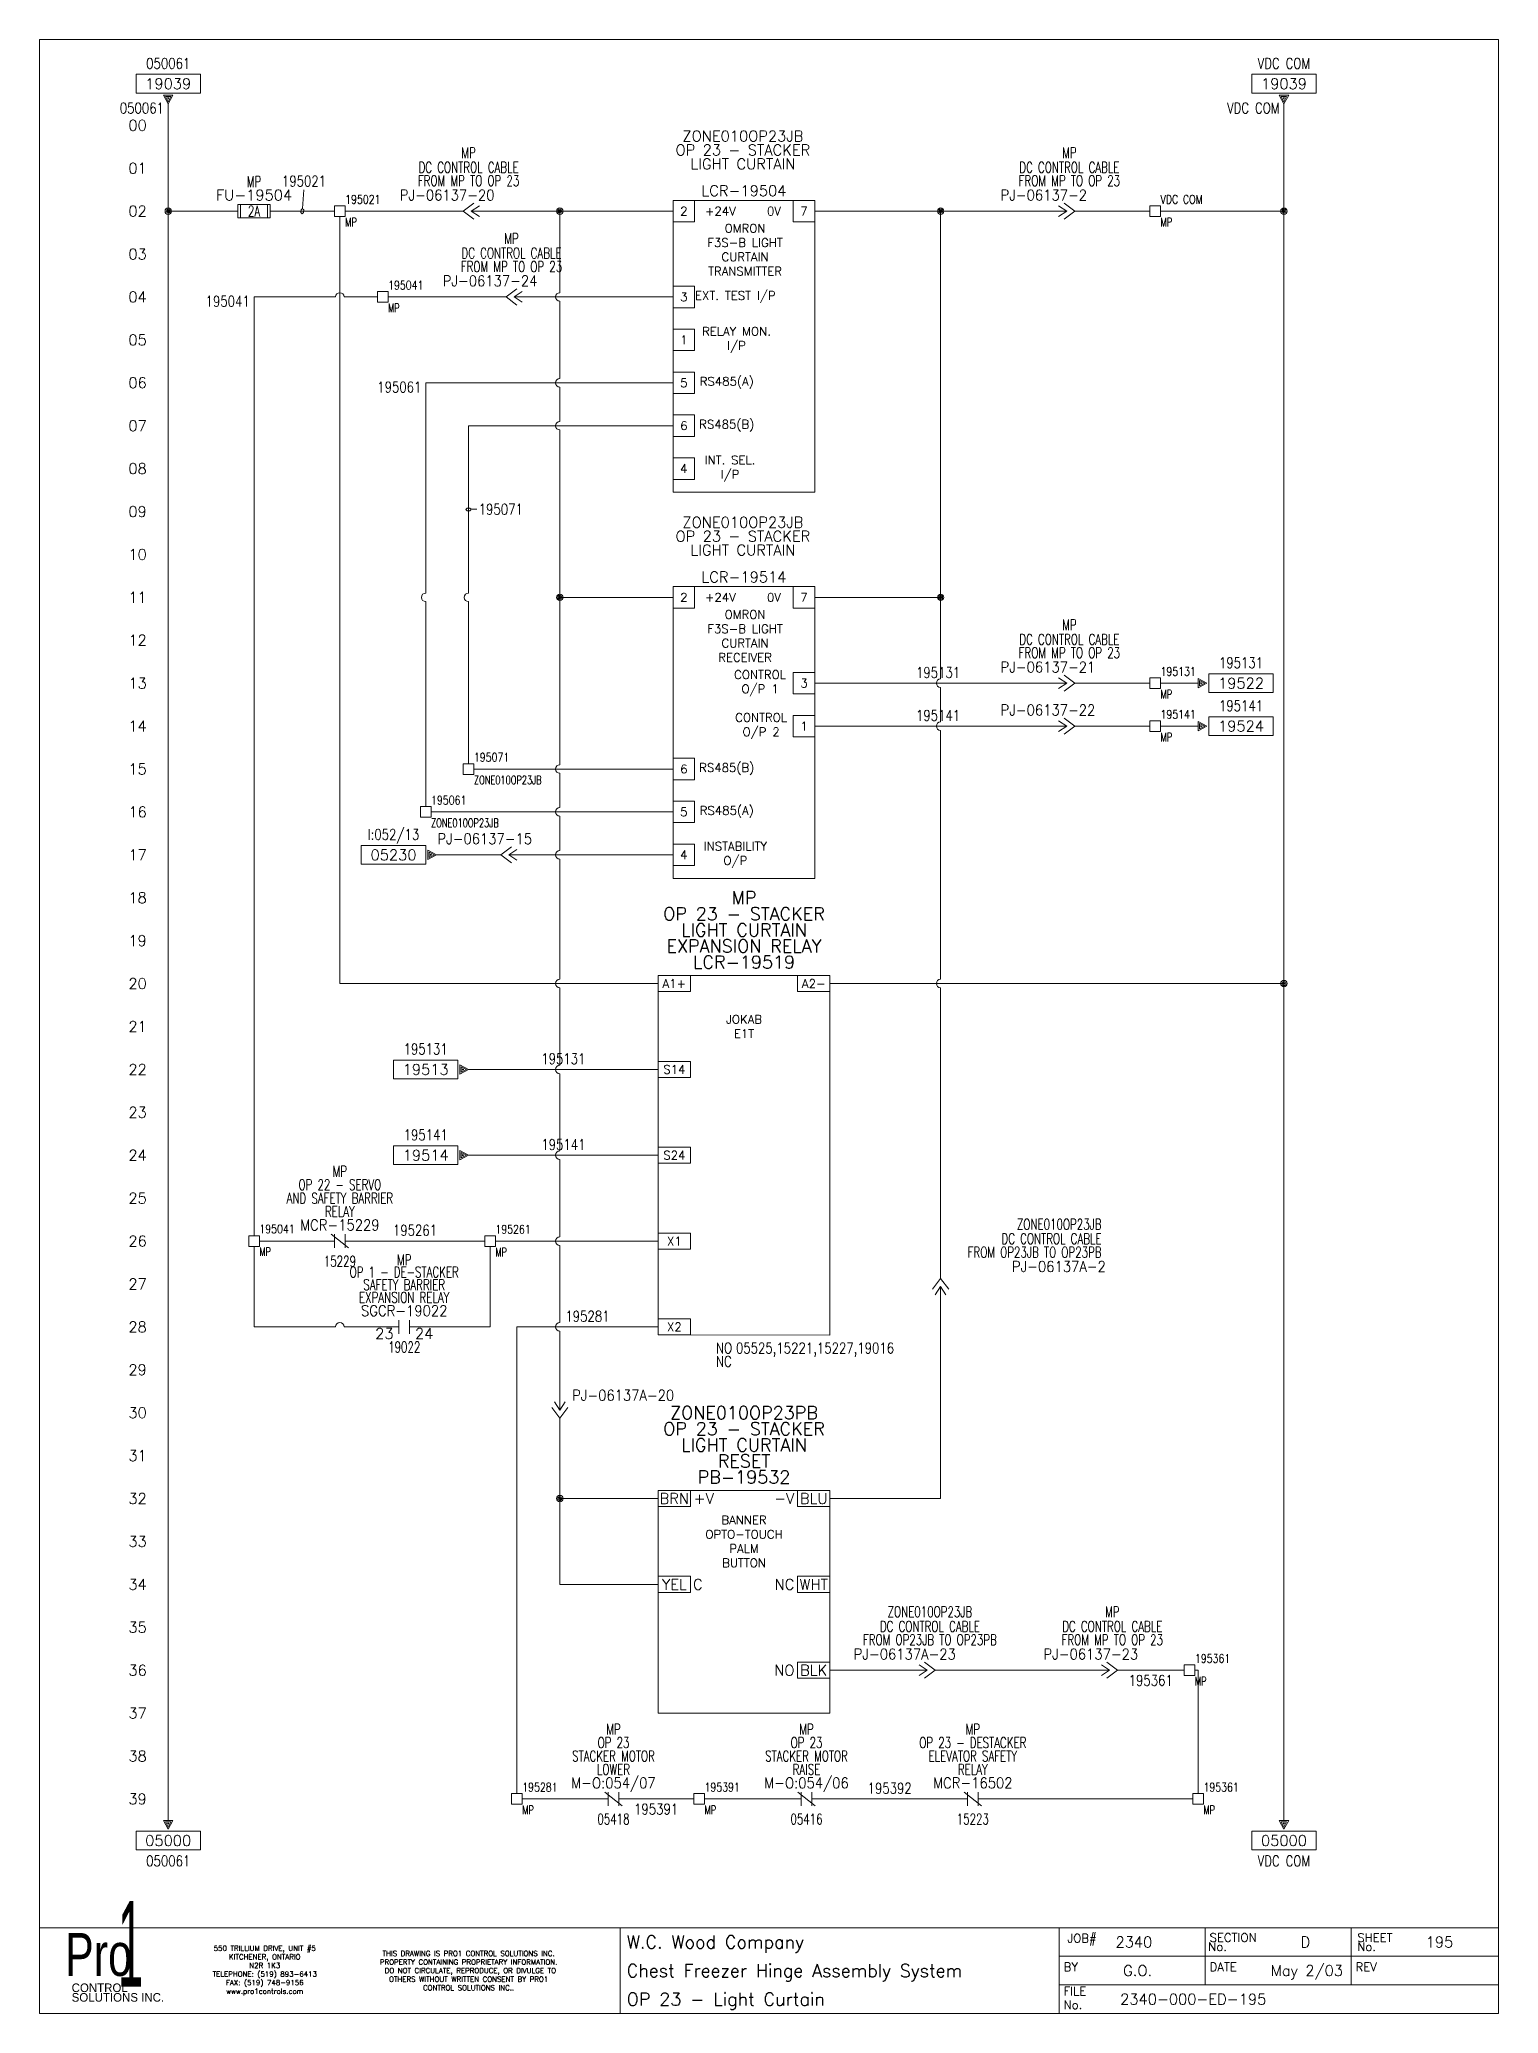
# Model space of a CAD drawing. Header units: inches. Extents: x 0 to 17, y 0 to 23.
import ezdxf
from ezdxf.enums import TextEntityAlignment as Align

# ---------------------------------------------------------------- set-up
doc = ezdxf.new("R2010")
doc.units = ezdxf.units.IN
doc.header["$MEASUREMENT"] = 0
doc.layers.get('0').update_dxf_attribs({"lineweight": 5})
for name, color, linetype, lineweight in [('BOARDER', 5, 'Continuous', 5), ('DESC', 1, 'Continuous', 5), ('DESCCHILD', 1, 'Continuous', 5), ('LOC', 252, 'Continuous', 5), ('MISC', 2, 'Continuous', 5), ('SYMS', 7, 'Continuous', 5), ('TAGS', 2, 'Continuous', 5), ('TERMS', 2, 'Continuous', 5), ('Title_Block_Info', 2, 'Continuous', 5), ('WIRENO', 1, 'Continuous', 5), ('WIRES', 7, 'Continuous', 5), ('XREF', 1, 'Continuous', 5), ('XREFCHILD', 1, 'Continuous', 5)]:
    doc.layers.add(name, color=color, linetype=linetype, lineweight=lineweight)
doc.layers.add('WIRENO_DEST', color=1, linetype='Continuous')
doc.styles.add('SIVAN', font='sivan.TTF', dxfattribs={"height": 1})
doc.styles.add('STACCO', font='STAC222N.TTF', dxfattribs={"height": 1})
doc.styles.get("Standard").update_dxf_attribs({"font": 'romans.shx'})
doc.styles.add('WD', font='romans.shx')

msp = doc.modelspace()

# ---------------------------------------------------------------- texts
at = {"layer": 'SYMS', "color": 2, "style": 'WD'}
for s, p in [('01', (1.25, 21.5)), ('02', (1.25, 21)), ('03', (1.25, 20.5)), ('04', (1.25, 20)), ('05', (1.25, 19.5)), ('06', (1.25, 19)), ('07', (1.25, 18.5)), ('08', (1.25, 18)), ('09', (1.25, 17.5)), ('10', (1.25, 17)), ('11', (1.25, 16.5)), ('12', (1.25, 16)), ('13', (1.25, 15.5)), ('14', (1.25, 15)), ('15', (1.25, 14.5)), ('16', (1.25, 14)), ('17', (1.25, 13.5)), ('18', (1.25, 13)), ('19', (1.25, 12.5)), ('20', (1.25, 12)), ('21', (1.25, 11.5)), ('22', (1.25, 11)), ('23', (1.25, 10.5)), ('24', (1.25, 10)), ('25', (1.25, 9.5)), ('26', (1.25, 9)), ('27', (1.25, 8.5)), ('28', (1.25, 8)), ('29', (1.25, 7.5)), ('30', (1.25, 7)), ('31', (1.25, 6.5)), ('32', (1.25, 6)), ('33', (1.25, 5.5)), ('34', (1.25, 5)), ('35', (1.25, 4.5)), ('36', (1.25, 4)), ('37', (1.25, 3.5)), ('38', (1.25, 3)), ('39', (1.25, 2.5))]:
    msp.add_text(s, height=0.125, dxfattribs=at).set_placement(p, align=Align.MIDDLE_RIGHT)

# ---------------------------------------------------------------- blocks, each defined once
blk = doc.blocks.new('WD_MLRH')
at = {"color": 2, "style": 'WD'}
blk.add_attdef('RUNGFIRST', text='', height=0.125, dxfattribs=at).set_placement((-0.25, 0), align=Align.MIDDLE_RIGHT)
at = {"style": 'WD', "flags": 1}
for tag, p in [('RUNGHORV', (-0.25, -0.127)), ('RUNGDIST', (-0.25, -0.2)), ('RUNGCNT', (-0.25, -0.237)), ('RUNGINC', (-0.25, -0.163)), ('WIRE-START', (-0.25, -0.356)), ('WIRE-GSUF', (-0.25, -0.396)), ('PH3SPACE', (-0.25, -0.437)), ('WIREMODE', (-0.25, -0.281)), ('WIREFMT', (-0.25, -0.321))]:
    blk.add_attdef(tag, text='', height=0.025, dxfattribs=at).set_placement(p, align=Align.RIGHT)
blk = doc.blocks.new('WD_WNV')
at = {"linetype": 'Continuous', "style": 'WD', "width": 0.8}
blk.add_attdef('WIRENO', text='', height=0.125, dxfattribs=at).set_placement((-0.05, 0), align=Align.MIDDLE_RIGHT)
blk = doc.blocks.new('TB_P')
at = {"color": 5}
blk.add_line((6.764, 0), (6.764, 1), dxfattribs=at)
at = {"color": 5, "linetype": 'Continuous'}
blk.add_line((15.283, 1), (15.283, 0.667), dxfattribs=at)
blk.add_lwpolyline([(0, 0), (17, 0), (17, 23), (0, 23)], close=True, dxfattribs=at)
at = {"layer": 'BOARDER', "linetype": 'Continuous'}
for p, q in [((0, 1), (17, 1)), ((0, 1), (0, 0)), ((11.882, 1), (11.882, 0.667)), ((11.882, 1), (11.882, 0)), ((11.882, 1), (11.882, 0)), ((11.882, 1), (11.882, 0)), ((13.583, 1), (13.583, 0.667)), ((11.882, 0.667), (17, 0.667)), ((13.583, 0.667), (13.583, 0.333)), ((15.283, 0.667), (15.283, 0.333)), ((11.882, 0.333), (17, 0.333))]:
    blk.add_line(p, q, dxfattribs=at)
at = {"color": 5, "char_height": 0.06, "attachment_point": 5, "style": 'WD'}
for s, insert, width in [('550 TRILLIUM DRIVE, UNIT #5\\PKITCHENER, ONTARIO\\PN2R 1K3\\PTELEPHONE: (519) 893-6413\\PFAX: (519) 748-9156\\Pwww.pro1controls.com', (2.625, 0.5), 1.804), ('THIS DRAWING IS PRO1 CONTROL SOLUTIONS INC. PROPERTY CONTAINING PROPRIETARY INFORMATION.  DO NOT CIRCULATE, REPRODUCE, OR DIVULGE TO OTHERS WITHOUT WRITTEN CONSENT BY PRO1 CONTROL SOLUTIONS INC..', (5, 0.5), 2.264)]:
    blk.add_mtext(s, dxfattribs=dict(at, insert=insert, width=width))
at = {"color": 2, "linetype": 'Continuous', "style": 'WD', "flags": 1}
for tag, p in [('REV1_NO', (1.734, 3.29)), ('REV1_BY', (7.303, 3.29)), ('REV1_DATE', (9.562, 3.29)), ('REV2_NO', (1.734, 3.04)), ('REV2_BY', (7.303, 3.04)), ('REV2_DATE', (9.562, 3.04)), ('REV3_NO', (1.734, 2.79)), ('REV3_BY', (7.303, 2.79)), ('REV3_DATE', (9.562, 2.79)), ('REV4_NO', (1.734, 2.54)), ('REV4_BY', (7.303, 2.54)), ('REV4_DATE', (9.562, 2.54)), ('REV5_NO', (1.734, 2.29)), ('REV5_BY', (7.303, 2.29)), ('REV5_DATE', (9.562, 2.29)), ('REV6_NO', (1.734, 2.04)), ('REV6_BY', (7.303, 2.04)), ('REV6_DATE', (9.562, 2.04)), ('REV7_NO', (1.734, 1.79)), ('REV7_BY', (7.303, 1.79)), ('REV7_DATE', (9.562, 1.79)), ('REV8_NO', (1.734, 1.54)), ('REV8_BY', (7.303, 1.54)), ('REV8_DATE', (9.562, 1.54)), ('REV9_NO', (1.734, 1.29)), ('REV9_BY', (7.303, 1.29)), ('REV9_DATE', (9.562, 1.29))]:
    blk.add_attdef(tag, text='', height=0.15, dxfattribs=at).set_placement(p, align=Align.MIDDLE_CENTER)
for tag, p in [('REV1_CHANGE', (2.292, 3.29)), ('REV2_CHANGE', (2.292, 3.04)), ('REV3_CHANGE', (2.292, 2.79)), ('REV4_CHANGE', (2.292, 2.54)), ('REV5_CHANGE', (2.292, 2.29)), ('REV6_CHANGE', (2.292, 2.04)), ('REV7_CHANGE', (2.292, 1.79)), ('REV8_CHANGE', (2.292, 1.54)), ('REV9_CHANGE', (2.292, 1.29))]:
    blk.add_attdef(tag, text='', height=0.15, dxfattribs=at).set_placement(p, align=Align.MIDDLE_LEFT)
at = {"layer": 'BOARDER', "lineweight": 0}
for s, height, style, width, p in [('1', 1, 'SIVAN', 0.4, (1.062, 0.812)), ('Pro', 0.5, 'STACCO', 0.75, (0.688, 0.688))]:
    blk.add_text(s, height=height, dxfattribs=dict(at, style=style, width=width)).set_placement(p, align=Align.MIDDLE_CENTER)
at = {"layer": 'BOARDER', "linetype": 'Continuous', "style": 'WD'}
for s, p in [('JOB#', (11.976, 0.827)), ('SECTION', (13.633, 0.835)), ('SHEET', (15.354, 0.834)), ('No.', (13.617, 0.729)), ('No.', (15.354, 0.729)), ('BY', (11.933, 0.493)), ('DATE', (13.634, 0.493)), ('REV', (15.334, 0.493)), ('FILE', (11.932, 0.21)), ('No.', (11.932, 0.052))]:
    blk.add_text(s, height=0.1, dxfattribs=at).set_placement(p)
at = {"layer": 'BOARDER', "lineweight": 0, "style": 'STACCO'}
for s, p in [('SOLUTIONS INC.', (0.375, 0.188)), ('CONTROL', (0.375, 0.3))]:
    blk.add_text(s, height=0.1, dxfattribs=at).set_placement(p, align=Align.MIDDLE_LEFT)
at = {"layer": 'Title_Block_Info', "ltscale": 0.1}
for tag, p in [('CUSTOMER', (6.842, 0.833)), ('JOB DESCRIPTION LINE', (6.842, 0.5)), ('DRAWING DESCRIPTION', (6.842, 0.167))]:
    blk.add_attdef(tag, text='', height=0.15, dxfattribs=at).set_placement(p, align=Align.MIDDLE_LEFT)
at = {"layer": 'Title_Block_Info', "ltscale": 0.1, "style": 'WD'}
for tag, p in [('JOB #', (12.752, 0.833)), ('SEC. NO.', (14.75, 0.833)), ('SHT. NO.', (16.312, 0.833)), ('NAME', (12.795, 0.5)), ('REV', (16.194, 0.5))]:
    blk.add_attdef(tag, text='', height=0.125, dxfattribs=at).set_placement(p, align=Align.MIDDLE_CENTER)
blk.add_attdef('DATE', text='', height=0.125, dxfattribs=at).set_placement((15.188, 0.5), align=Align.MIDDLE_RIGHT)
blk.add_attdef('FILE NUMBER', text='', height=0.125, dxfattribs=at).set_placement((12.591, 0.167), align=Align.MIDDLE_LEFT)
blk = doc.blocks.new('WDDOT')
for radius in [0.0375, 0.0234, 0.0116]:
    blk.add_circle((0, 0), radius)
blk = doc.blocks.new('HFU1')
for p, q in [((-0.188, -0.078), (-0.188, 0.078)), ((-0.188, 0.078), (0.188, 0.078)), ((-0.156, 0.078), (-0.156, -0.078)), ((0.156, 0.078), (0.156, -0.078)), ((0.188, 0.078), (0.188, -0.078)), ((0.188, -0.078), (-0.188, -0.078))]:
    blk.add_line(p, q)
at = {"style": 'WD', "width": 0.7}
for tag, p in [('INST', (0, 0.451)), ('LOC', (0, 0.281))]:
    blk.add_attdef(tag, text='', height=0.125, dxfattribs=at).set_placement(p, align=Align.CENTER)
at = {"style": 'WD'}
blk.add_attdef('TAG1', text='', height=0.125, dxfattribs=at).set_placement((0, 0.125), align=Align.CENTER)
at = {"linetype": 'Continuous', "style": 'WD', "flags": 9}
for tag, p in [('ASSYCODE', (0.157, 0.251)), ('MFG', (0.156, 0.083)), ('CAT', (0.156, 0.102))]:
    blk.add_attdef(tag, text='', height=0.01, dxfattribs=at).set_placement(p, align=Align.CENTER)
at = {"style": 'WD', "width": 0.7}
blk.add_attdef('RATING1', text='', height=0.125, dxfattribs=at).set_placement((0, 0), align=Align.MIDDLE_CENTER)
at = {"style": 'WD'}
for tag, p, flags in [('X4TERM01', (-0.188, 0), 1), ('FAMILY', (0.129, 0.108), 9), ('X1TERM02', (0.188, 0), 1)]:
    blk.add_attdef(tag, p, '', height=0.01, dxfattribs=dict(at, flags=flags))
for tag, p in [('X2LINK', (0, 0.109)), ('X8LINK', (0, -0.109))]:
    blk.add_attdef(tag, p, '', height=0.01, dxfattribs=at)
at = {"linetype": 'Continuous', "style": 'WD', "flags": 8}
blk.add_attdef('TERM01', text='', height=0.125, dxfattribs=at).set_placement((-0.25, -0.031), align=Align.TOP_RIGHT)
blk.add_attdef('TERM02', text='', height=0.125, dxfattribs=at).set_placement((0.25, -0.031), align=Align.TOP_LEFT)
blk = doc.blocks.new('HLCR1_OMRON_F3S-B_TRANSMITTER')
at = {"linetype": 'Continuous'}
for points in [[(-0.825, 0.125), (0.825, 0.125), (0.825, -3.275), (-0.825, -3.275)], [(-0.825, -0.125), (-0.575, -0.125), (-0.575, 0.125), (-0.825, 0.125)], [(0.575, -0.125), (0.825, -0.125), (0.825, 0.125), (0.575, 0.125)], [(-0.825, -1.125), (-0.575, -1.125), (-0.575, -0.875), (-0.825, -0.875)], [(-0.825, -1.625), (-0.575, -1.625), (-0.575, -1.375), (-0.825, -1.375)], [(-0.825, -2.125), (-0.575, -2.125), (-0.575, -1.875), (-0.825, -1.875)], [(-0.825, -2.625), (-0.575, -2.625), (-0.575, -2.375), (-0.825, -2.375)], [(-0.825, -3.125), (-0.575, -3.125), (-0.575, -2.875), (-0.825, -2.875)]]:
    blk.add_lwpolyline(points, close=True, dxfattribs=at)
at = {"linetype": 'Continuous', "char_height": 0.1, "attachment_point": 5}
for s, insert, width in [('2', (-0.7, 0), 0.25), ('+24V', (-0.275, 0), 0.25), ('0V', (0.35, 0), 0.25), ('7', (0.7, 0), 0.25), ('OMRON F3S-B LIGHT CURTAIN TRANSMITTER', (0.013, -0.45), 1.075), ('EXT. TEST I/P', (-0.1, -1), 0.913), ('3', (-0.7, -1), 0.25), ('RELAY MON. I/P', (-0.087, -1.5), 0.953), ('1', (-0.7, -1.5), 0.25), ('5', (-0.7, -2), 0.25), ('RS485(A)', (-0.2, -2), 0.25), ('6', (-0.7, -2.5), 0.25), ('RS485(B)', (-0.2, -2.5), 0.25), ('4', (-0.7, -3), 0.25), ('INT. SEL. I/P', (-0.162, -3), 0.725)]:
    blk.add_mtext(s, dxfattribs=dict(at, insert=insert, width=width))
at = {"style": 'WD'}
for tag, p in [('INST', (-0.012, 0.975)), ('LOC', (-0.012, 0.812)), ('DESC1', (-0.012, 0.65)), ('DESC2', (-0.012, 0.488)), ('DESC3', (-0.012, 0.325)), ('TAG1', (0, 0.175))]:
    blk.add_attdef(tag, text='', height=0.125, dxfattribs=at).set_placement(p, align=Align.CENTER)
at = {"style": 'WD', "flags": 1}
for tag, p, height in [('X4TERM01', (-0.825, 0), 0.005), ('X1TERM14', (0.825, 0), 0.005), ('X4TERM02', (-0.825, -1), 0.005), ('FAMILY', (0.1, -0.975), 0.01), ('MFG', (0.138, -1.238), 0.01), ('X4TERM03', (-0.825, -1.5), 0.005), ('ASSYCODE', (-0.125, -1.45), 0.01), ('CAT', (0.013, -1.438), 0.01), ('X4TERM04', (-0.825, -2), 0.005), ('X4TERM05', (-0.825, -2.5), 0.005), ('X4TERM05', (-0.825, -3), 0.005)]:
    blk.add_attdef(tag, p, '', height=height, dxfattribs=at)
blk = doc.blocks.new('HPB11_BANNER_OPTO TOUCH SPDT QD')
for p, q in [((-1, 0.094), (-0.625, 0.094)), ((-1, -0.094), (-1, 0.094)), ((-0.625, 0.094), (-0.625, -0.094)), ((0.625, 0.094), (1, 0.094)), ((0.625, -0.094), (0.625, 0.094)), ((1, 0.094), (1, -0.094)), ((-0.625, -0.094), (-1, -0.094)), ((1, -0.094), (0.625, -0.094)), ((-1, -0.906), (-0.625, -0.906)), ((-1, -1.094), (-1, -0.906)), ((-0.625, -0.906), (-0.625, -1.094)), ((0.625, -0.906), (1, -0.906)), ((0.625, -1.094), (0.625, -0.906)), ((1, -0.906), (1, -1.094)), ((-0.625, -1.094), (-1, -1.094)), ((1, -1.094), (0.625, -1.094)), ((0.625, -1.906), (1, -1.906)), ((0.625, -2.094), (0.625, -1.906)), ((1, -1.906), (1, -2.094)), ((1, -2.094), (0.625, -2.094))]:
    blk.add_line(p, q)
at = {"linetype": 'Continuous'}
blk.add_lwpolyline([(-1, 0.094), (1, 0.094), (1, -2.5), (-1, -2.5)], close=True, dxfattribs=at)
at = {"linetype": 'Continuous', "insert": (0, -0.5), "char_height": 0.1, "width": 0.25, "attachment_point": 5}
blk.add_mtext('BANNER OPTO-TOUCH PALM BUTTON', dxfattribs=at)
at = {"style": 'WD'}
for tag, p in [('LOC', (0, 0.925)), ('DESC1', (0, 0.738)), ('DESC2', (0, 0.55)), ('DESC3', (0, 0.363)), ('TAG1', (0, 0.175))]:
    blk.add_attdef(tag, text='', height=0.15, dxfattribs=at).set_placement(p, align=Align.CENTER)
at = {"linetype": 'Continuous', "style": 'WD'}
for tag, p in [('TERM01', (-0.812, 0)), ('TERM02', (0.812, 0)), ('TERM03', (-0.812, -1)), ('TERM04', (0.812, -1)), ('TERM05', (0.812, -2))]:
    blk.add_attdef(tag, text='', height=0.125, dxfattribs=at).set_placement(p, align=Align.MIDDLE_CENTER)
at = {"style": 'WD', "flags": 1}
for tag, p, height in [('X4TERM01', (-1, 0), 0.005), ('X1TERM02', (1, 0), 0.005), ('FAMILY', (0.6, -0.363), 0.0125), ('MFG', (0.6, -0.441), 0.0125), ('ASSYCODE', (0.6, -0.597), 0.0125), ('X4TERM03', (-1, -1), 0.005), ('X1TERM04', (1, -1), 0.005), ('X1TERM05', (1, -2), 0.005)]:
    blk.add_attdef(tag, p, '', height=height, dxfattribs=at)
at = {"linetype": 'Continuous', "style": 'WD'}
for tag, p in [('DESCTERM01', (-0.587, 0)), ('DESCTERM03', (-0.594, -1))]:
    blk.add_attdef(tag, text='', height=0.125, dxfattribs=at).set_placement(p, align=Align.MIDDLE_LEFT)
for tag, p in [('DESCTERM02', (0.587, 0)), ('DESCTERM04', (0.587, -1)), ('DESCTERM05', (0.587, -2))]:
    blk.add_attdef(tag, text='', height=0.125, dxfattribs=at).set_placement(p, align=Align.MIDDLE_RIGHT)
at = {"style": 'WD', "flags": 1}
blk.add_attdef('CAT', text='', height=0.156, dxfattribs=at).set_placement((0.05, -1.587), align=Align.CENTER)
blk = doc.blocks.new('WD_WNH')
at = {"linetype": 'Continuous', "style": 'WD', "width": 0.8}
blk.add_attdef('WIRENO', text='', height=0.125, dxfattribs=at).set_placement((0, 0.0625), align=Align.CENTER)
blk = doc.blocks.new('HT0W01')
for p, q in [((-0.062, 0.062), (0.062, 0.062)), ((-0.062, -0.062), (-0.062, 0.062)), ((0.062, 0.062), (0.062, -0.062)), ((0.062, -0.062), (-0.062, -0.062))]:
    blk.add_line(p, q)
at = {"style": 'WD', "width": 0.7}
for tag, p in [('INST', (0.062, 0.214)), ('LOC', (0.062, -0.178))]:
    blk.add_attdef(tag, p, '', height=0.1, dxfattribs=at)
at = {"style": 'WD', "flags": 1}
for tag, p, height in [('X4TERM01', (-0.062, 0), 0.01), ('X4TERMDESC01', (-0.055, -0.023), 0.025), ('X2TERMDESC01', (-0.006, 0.029), 0.025), ('X2TERM01', (0, 0.062), 0.01), ('X1TERMDESC01', (0.039, 0.007), 0.025), ('X1TERM01', (0.062, 0), 0.01), ('X8TERM01', (0, -0.062), 0.01), ('X8TERMDESC01', (0, -0.054), 0.025)]:
    blk.add_attdef(tag, p, '', height=height, dxfattribs=at)
at = {"linetype": 'Continuous', "style": 'WD'}
for tag, p, width, flags in [('WIRENO', (0.062, 0.087), 0.8, 8), ('TAGSTRIP', (0.05, -0.297), 0.9, 8), ('CAT', (0.213, -0.406), 0.8, 1)]:
    blk.add_attdef(tag, p, '', height=0.1, dxfattribs=dict(at, width=width, flags=flags))
at = {"linetype": 'Continuous', "style": 'WD', "width": 0.8, "flags": 1}
blk.add_attdef('MFG', text='', height=0.1, dxfattribs=at).set_placement((0.088, -0.406), align=Align.RIGHT)
at = {"style": 'WD', "width": 0.7, "flags": 1}
blk.add_attdef('ASSYCODE', (0.062, -0.281), '', height=0.01, dxfattribs=at)
blk = doc.blocks.new('HCR1_JOKAB_E1T')
for p, q in [((-1, 0.094), (-0.625, 0.094)), ((-1, -0.094), (-1, 0.094)), ((-0.625, 0.094), (-0.625, -0.094)), ((0.625, 0.094), (1, 0.094)), ((0.625, -0.094), (0.625, 0.094)), ((1, 0.094), (1, -0.094)), ((-0.625, -0.094), (-1, -0.094)), ((1, -0.094), (0.625, -0.094)), ((-1, -0.906), (-0.625, -0.906)), ((-1, -1.094), (-1, -0.906)), ((-0.625, -0.906), (-0.625, -1.094)), ((-0.625, -1.094), (-1, -1.094)), ((-1, -1.906), (-0.625, -1.906)), ((-1, -2.094), (-1, -1.906)), ((-0.625, -1.906), (-0.625, -2.094)), ((-0.625, -2.094), (-1, -2.094)), ((-1, -2.906), (-0.625, -2.906)), ((-1, -3.094), (-1, -2.906)), ((-0.625, -2.906), (-0.625, -3.094)), ((-0.625, -3.094), (-1, -3.094)), ((-1, -3.906), (-0.625, -3.906)), ((-1, -4.094), (-1, -3.906)), ((-0.625, -3.906), (-0.625, -4.094)), ((-0.625, -4.094), (-1, -4.094))]:
    blk.add_line(p, q)
at = {"linetype": 'Continuous'}
blk.add_lwpolyline([(-1, 0.094), (1, 0.094), (1, -4.095), (-1, -4.094)], close=True, dxfattribs=at)
at = {"linetype": 'Continuous', "char_height": 0.1, "attachment_point": 5}
for s, insert, width in [('A1+', (-0.812, 0), 0.328), ('A2-', (0.812, 0), 0.35925), ('JOKAB\\PE1T', (0, -0.5), 0.531), ('S14', (-0.812, -1), 0.265), ('S24', (-0.812, -2), 0.32), ('X1', (-0.812, -3), 0.32), ('X2', (-0.812, -4), 0.32)]:
    blk.add_mtext(s, dxfattribs=dict(at, insert=insert, width=width))
at = {"style": 'WD'}
for tag, p in [('LOC', (0, 0.925)), ('DESC1', (0, 0.738)), ('DESC2', (0, 0.55)), ('DESC3', (0, 0.363)), ('TAG1', (0, 0.175))]:
    blk.add_attdef(tag, text='', height=0.15, dxfattribs=at).set_placement(p, align=Align.CENTER)
at = {"style": 'WD', "flags": 1}
for tag, p, height in [('X4TERM01', (-1, 0), 0.005), ('X1TERM02', (1, 0), 0.005), ('FAMILY', (0.6, -0.363), 0.0125), ('MFG', (0.6, -0.441), 0.0125), ('ASSYCODE', (0.6, -0.597), 0.0125), ('X4TERM03', (-1, -1), 0.005), ('X4TERM05', (-1, -2), 0.005), ('X4TERM06', (-1, -3), 0.005), ('MAXNO', (0.044, -3.203), 0.01), ('MAXNC', (0.044, -3.227), 0.01), ('PINLIST', (0.044, -3.391), 0.01), ('X4TERM08', (-1, -4), 0.005)]:
    blk.add_attdef(tag, p, '', height=height, dxfattribs=at)
blk.add_attdef('CAT', text='', height=0.156, dxfattribs=at).set_placement((0, -1.688), align=Align.CENTER)
at = {"style": 'WD', "width": 0.8, "flags": 8}
for tag, p in [('NO', (-0.327, -4.309)), ('NC', (-0.327, -4.465))]:
    blk.add_attdef(tag, p, '', height=0.125, dxfattribs=at)
at = {"style": 'WD', "width": 0.8}
for tag, p in [('XREFNO', (-0.094, -4.309)), ('XREFNC', (-0.094, -4.465))]:
    blk.add_attdef(tag, p, '', height=0.125, dxfattribs=at)
blk = doc.blocks.new('HA2S1')
for p, q in [((0, -0.055), (0, 0.055)), ((0, 0.055), (0.102, 0)), ((0.102, 0), (0, -0.055)), ((0.078, 0), (0.016, 0.031)), ((0.016, 0.031), (0.016, -0.031)), ((0.016, -0.031), (0.078, 0)), ((0.047, 0), (0.031, 0.008)), ((0.031, 0.008), (0.031, -0.008)), ((0.031, -0.008), (0.047, 0)), ((0.125, 0.109), (0.125, -0.109)), ((0.875, 0.109), (0.125, 0.109)), ((0.875, -0.109), (0.875, 0.109)), ((0.125, -0.109), (0.875, -0.109))]:
    blk.add_line(p, q)
at = {"style": 'WD', "width": 0.8, "flags": 8}
for tag, p in [('WIRENO', (0.5, 0.3)), ('DESC1', (0.5, -0.169))]:
    blk.add_attdef(tag, text='', height=0.125, dxfattribs=at).set_placement(p, align=Align.TOP_CENTER)
at = {"style": 'WD', "flags": 1}
for tag, p in [('X4TERM01', (0, 0)), ('SIGCODE', (0.026, 0.066))]:
    blk.add_attdef(tag, p, '', height=0.01, dxfattribs=at)
at = {"style": 'WD'}
blk.add_attdef('XREF', text='', height=0.125, dxfattribs=at).set_placement((0.5, -0.063), align=Align.CENTER)
blk = doc.blocks.new('HA2D3')
for p, q in [((-0.125, 0.109), (-0.875, 0.109)), ((-0.875, 0.109), (-0.875, -0.109)), ((-0.125, 0.109), (-0.125, -0.109)), ((-0.102, 0.055), (-0.102, -0.055)), ((0, 0), (-0.102, 0.055)), ((-0.102, -0.055), (0, 0)), ((-0.086, 0.031), (-0.023, 0)), ((-0.086, -0.031), (-0.086, 0.031)), ((-0.023, 0), (-0.086, -0.031)), ((-0.07, 0.008), (-0.055, 0)), ((-0.07, -0.008), (-0.07, 0.008)), ((-0.055, 0), (-0.07, -0.008)), ((-0.875, -0.109), (-0.125, -0.109))]:
    blk.add_line(p, q)
at = {"style": 'WD', "width": 0.8, "flags": 8}
for tag, p in [('DESC1', (-0.5, 0.487)), ('WIRENO', (-0.5, 0.3))]:
    blk.add_attdef(tag, text='', height=0.125, dxfattribs=at).set_placement(p, align=Align.TOP_CENTER)
at = {"style": 'WD'}
blk.add_attdef('XREF', text='', height=0.125, dxfattribs=at).set_placement((-0.5, -0.062), align=Align.CENTER)
at = {"style": 'WD', "flags": 1}
for tag, p in [('SIGCODE', (-0.099, 0.066)), ('X1TERM01', (0, 0))]:
    blk.add_attdef(tag, p, '', height=0.01, dxfattribs=at)
blk = doc.blocks.new('HMS22')
at = {"linetype": 'Continuous'}
for p, q in [((-0.1, 0.08), (0.1, -0.08)), ((-0.062, 0.08), (-0.062, -0.08)), ((0.062, 0.08), (0.062, -0.08))]:
    blk.add_line(p, q, dxfattribs=at)
at = {"style": 'WD'}
for tag, width, p in [('DESC1', 0.7, (0, 0.594)), ('LOC', 0.7, (0, 0.75)), ('DESC2', 0.7, (0, 0.437)), ('TAG2', 0.9, (0, 0.125)), ('DESC3', 0.7, (0, 0.281)), ('XREF', 0.7, (0, -0.297)), ('INST', 0.7, (0, -0.438))]:
    blk.add_attdef(tag, text='', height=0.125, dxfattribs=dict(at, width=width)).set_placement(p, align=Align.CENTER)
for tag, p, flags in [('X4TERM01', (-0.062, 0), 1), ('X1TERM02', (0.062, 0), 1), ('FAMILY', (0.097, 0.036), 9), ('CONTACT', (0.097, 0.02), 1)]:
    blk.add_attdef(tag, p, '', height=0.01, dxfattribs=dict(at, flags=flags))
for tag, p in [('X2LINK', (0, 0.125)), ('X8LINK', (0, -0.125))]:
    blk.add_attdef(tag, p, '', height=0.01, dxfattribs=at)
at = {"linetype": 'Continuous', "style": 'WD', "flags": 8}
blk.add_attdef('TERM01', text='', height=0.125, dxfattribs=at).set_placement((-0.125, -0.031), align=Align.TOP_RIGHT)
blk.add_attdef('TERM02', text='', height=0.125, dxfattribs=at).set_placement((0.125, -0.031), align=Align.TOP_LEFT)
blk = doc.blocks.new('HCR21')
at = {"linetype": 'Continuous'}
for p, q in [((-0.062, 0.08), (-0.062, -0.08)), ((0.062, 0.08), (0.062, -0.08))]:
    blk.add_line(p, q, dxfattribs=at)
at = {"style": 'WD'}
for tag, width, p in [('DESC1', 0.7, (0, 0.576)), ('LOC', 0.7, (0, 0.719)), ('DESC2', 0.7, (0, 0.429)), ('TAG2', 0.9, (0, 0.125)), ('DESC3', 0.7, (0, 0.281)), ('XREF', 0.7, (0, -0.297)), ('INST', 0.7, (0, -0.438))]:
    blk.add_attdef(tag, text='', height=0.125, dxfattribs=dict(at, width=width)).set_placement(p, align=Align.CENTER)
for tag, p, flags in [('X4TERM01', (-0.062, 0), 1), ('X1TERM02', (0.062, 0), 1), ('FAMILY', (0.097, 0.053), 9), ('CONTACT', (0.097, 0.036), 1)]:
    blk.add_attdef(tag, p, '', height=0.01, dxfattribs=dict(at, flags=flags))
for tag, p in [('X2LINK', (0, 0.125)), ('X8LINK', (0, -0.125))]:
    blk.add_attdef(tag, p, '', height=0.01, dxfattribs=at)
at = {"linetype": 'Continuous', "style": 'WD', "flags": 8}
blk.add_attdef('TERM01', text='', height=0.125, dxfattribs=at).set_placement((-0.125, -0.016), align=Align.TOP_RIGHT)
blk.add_attdef('TERM02', text='', height=0.125, dxfattribs=at).set_placement((0.125, -0.016), align=Align.TOP_LEFT)
blk = doc.blocks.new('VT0W01')
for p, q in [((-0.062, 0.062), (0.062, 0.062)), ((-0.062, -0.062), (-0.062, 0.062)), ((0.062, 0.062), (0.062, -0.062)), ((0.062, -0.062), (-0.062, -0.062))]:
    blk.add_line(p, q)
at = {"style": 'WD', "width": 0.7}
for tag, p in [('INST', (0.062, 0.208)), ('LOC', (0.062, -0.173))]:
    blk.add_attdef(tag, p, '', height=0.1, dxfattribs=at)
at = {"style": 'WD', "flags": 1}
for tag, p, height in [('X4TERM01', (-0.062, 0), 0.01), ('X4TERMDESC01', (-0.055, -0.023), 0.025), ('X2TERMDESC01', (-0.006, 0.029), 0.025), ('X2TERM01', (0, 0.062), 0.01), ('X1TERMDESC01', (0.039, -0.003), 0.025), ('X1TERM01', (0.062, 0), 0.01), ('X8TERM01', (0, -0.062), 0.01), ('X8TERMDESC01', (0, -0.054), 0.025)]:
    blk.add_attdef(tag, p, '', height=height, dxfattribs=at)
at = {"linetype": 'Continuous', "style": 'WD'}
for tag, p, width, flags in [('WIRENO', (0.062, 0.091), 0.8, 8), ('TAGSTRIP', (0.05, -0.282), 0.9, 8), ('CAT', (0.213, -0.406), 0.8, 1)]:
    blk.add_attdef(tag, p, '', height=0.1, dxfattribs=dict(at, width=width, flags=flags))
at = {"linetype": 'Continuous', "style": 'WD', "width": 0.8, "flags": 1}
blk.add_attdef('MFG', text='', height=0.1, dxfattribs=at).set_placement((0.088, -0.406), align=Align.RIGHT)
at = {"style": 'WD', "width": 0.7, "flags": 1}
blk.add_attdef('ASSYCODE', (0.062, -0.281), '', height=0.01, dxfattribs=at)
blk = doc.blocks.new('HA2D2')
for p, q in [((0.375, 0.344), (-0.375, 0.344)), ((-0.375, 0.344), (-0.375, 0.125)), ((0.375, 0.125), (0.375, 0.344)), ((-0.375, 0.125), (0.375, 0.125)), ((0.055, 0.102), (-0.055, 0.102)), ((-0.055, 0.102), (0, 0)), ((0, 0.023), (-0.031, 0.086)), ((-0.031, 0.086), (0.031, 0.086)), ((0, 0.055), (-0.008, 0.07)), ((-0.008, 0.07), (0.008, 0.07)), ((0, 0), (0.055, 0.102)), ((0.031, 0.086), (0, 0.023)), ((0.008, 0.07), (0, 0.055))]:
    blk.add_line(p, q)
at = {"style": 'WD', "width": 0.8, "flags": 8}
for tag, p in [('DESC1', (0, 0.722)), ('WIRENO', (0, 0.534))]:
    blk.add_attdef(tag, text='', height=0.125, dxfattribs=at).set_placement(p, align=Align.TOP_CENTER)
at = {"style": 'WD'}
blk.add_attdef('XREF', text='', height=0.125, dxfattribs=at).set_placement((0, 0.172), align=Align.CENTER)
at = {"style": 'WD', "flags": 1}
for tag, p in [('X8TERM01', (0, 0)), ('SIGCODE', (0.088, 0.066))]:
    blk.add_attdef(tag, p, '', height=0.01, dxfattribs=at)
blk = doc.blocks.new('HA2S4')
for p, q in [((-0.055, 0), (0.055, 0)), ((0, -0.102), (-0.055, 0)), ((0.055, 0), (0, -0.102)), ((0.375, -0.125), (-0.375, -0.125)), ((-0.375, -0.125), (-0.375, -0.344)), ((-0.031, -0.016), (0, -0.078)), ((0.031, -0.016), (-0.031, -0.016)), ((-0.008, -0.031), (0, -0.047)), ((0.008, -0.031), (-0.008, -0.031)), ((0, -0.078), (0.031, -0.016)), ((0, -0.047), (0.008, -0.031)), ((0.375, -0.344), (0.375, -0.125)), ((-0.375, -0.344), (0.375, -0.344))]:
    blk.add_line(p, q)
at = {"style": 'WD', "flags": 1}
for tag, p in [('X2TERM01', (0, 0)), ('SIGCODE', (0.088, -0.059))]:
    blk.add_attdef(tag, p, '', height=0.01, dxfattribs=at)
at = {"style": 'WD'}
blk.add_attdef('XREF', text='', height=0.125, dxfattribs=at).set_placement((0, -0.297), align=Align.CENTER)
at = {"style": 'WD', "width": 0.8, "flags": 8}
for tag, p in [('WIRENO', (0, -0.409)), ('DESC1', (0, -0.597))]:
    blk.add_attdef(tag, text='', height=0.125, dxfattribs=at).set_placement(p, align=Align.TOP_CENTER)
blk = doc.blocks.new('HC02JP1')
for p, q in [((-0.062, 0), (0.062, 0.094)), ((-0.062, 0), (0.062, -0.094)), ((0.031, 0), (0.125, 0.062)), ((0.031, 0), (0.125, -0.062)), ((0.031, 0), (0.094, 0))]:
    blk.add_line(p, q)
at = {"style": 'WD', "width": 0.7}
for tag, p in [('LOC', (0, 0.618)), ('INST', (0.146, 0.787)), ('DESC1', (0, 0.448)), ('DESC2', (0, 0.292))]:
    blk.add_attdef(tag, text='', height=0.125, dxfattribs=at).set_placement(p, align=Align.CENTER)
at = {"style": 'WD', "width": 0.9}
blk.add_attdef('TAG2', text='', height=0.125, dxfattribs=at).set_placement((-0.016, 0.125), align=Align.RIGHT)
at = {"linetype": 'Continuous', "style": 'WD', "width": 0.9, "flags": 8}
blk.add_attdef('DELIM', text='', height=0.125, dxfattribs=at).set_placement((0.047, 0.125), align=Align.CENTER)
blk.add_attdef('TERM01', (0.109, 0.125), '', height=0.125, dxfattribs=at)
at = {"style": 'WD'}
for tag, p, flags in [('X4TERM01', (-0.062, 0), 1), ('X4TERMDESC01', (-0.046, 0.023), 1), ('X1TERM01', (0.094, 0), 1), ('X1TERMDESC01', (0.098, 0.021), 1), ('FAMILY', (0.205, 0.059), 9)]:
    blk.add_attdef(tag, p, '', height=0.01, dxfattribs=dict(at, flags=flags))
for tag, p in [('X2LINK', (0.062, 0.125)), ('X8LINK', (0.062, -0.125))]:
    blk.add_attdef(tag, p, '', height=0.01, dxfattribs=at)
blk = doc.blocks.new('HC02PJ1')
for p, q in [((-0.031, 0), (-0.125, 0.062)), ((-0.031, 0), (-0.125, -0.062)), ((-0.031, 0), (-0.094, 0)), ((0.062, 0), (-0.062, 0.094)), ((0.062, 0), (-0.062, -0.094))]:
    blk.add_line(p, q)
at = {"style": 'WD', "width": 0.7}
for tag, p in [('LOC', (0, 0.618)), ('INST', (0.146, 0.787)), ('DESC1', (0, 0.448)), ('DESC2', (0, 0.292))]:
    blk.add_attdef(tag, text='', height=0.125, dxfattribs=at).set_placement(p, align=Align.CENTER)
at = {"style": 'WD', "width": 0.9}
blk.add_attdef('TAG2', text='', height=0.125, dxfattribs=at).set_placement((-0.016, 0.125), align=Align.RIGHT)
at = {"linetype": 'Continuous', "style": 'WD', "width": 0.9, "flags": 8}
blk.add_attdef('DELIM', text='', height=0.125, dxfattribs=at).set_placement((0.047, 0.125), align=Align.CENTER)
blk.add_attdef('TERM01', (0.109, 0.125), '', height=0.125, dxfattribs=at)
at = {"style": 'WD'}
for tag, p, flags in [('X4TERMDESC01', (-0.106, 0.021), 1), ('X4TERM01', (-0.094, 0), 1), ('FAMILY', (0.048, 0.121), 9), ('X1TERMDESC01', (0.062, 0.021), 1), ('X1TERM01', (0.062, 0), 1)]:
    blk.add_attdef(tag, p, '', height=0.01, dxfattribs=dict(at, flags=flags))
for tag, p in [('X2LINK', (-0.062, 0.125)), ('X8LINK', (-0.062, -0.125))]:
    blk.add_attdef(tag, p, '', height=0.01, dxfattribs=at)
blk = doc.blocks.new('HLCR1_OMRON_F3S-B_RECEIVER')
at = {"linetype": 'Continuous'}
for points in [[(-0.825, 0.125), (0.825, 0.125), (0.825, -3.275), (-0.825, -3.275)], [(-0.825, -0.125), (-0.575, -0.125), (-0.575, 0.125), (-0.825, 0.125)], [(0.575, -0.125), (0.825, -0.125), (0.825, 0.125), (0.575, 0.125)], [(0.575, -1.125), (0.825, -1.125), (0.825, -0.875), (0.575, -0.875)], [(0.575, -1.625), (0.825, -1.625), (0.825, -1.375), (0.575, -1.375)], [(-0.825, -2.125), (-0.575, -2.125), (-0.575, -1.875), (-0.825, -1.875)], [(-0.825, -2.625), (-0.575, -2.625), (-0.575, -2.375), (-0.825, -2.375)], [(-0.825, -3.125), (-0.575, -3.125), (-0.575, -2.875), (-0.825, -2.875)]]:
    blk.add_lwpolyline(points, close=True, dxfattribs=at)
at = {"linetype": 'Continuous', "char_height": 0.1, "attachment_point": 5}
for s, insert, width in [('2', (-0.7, 0), 0.25), ('+24V', (-0.275, 0), 0.25), ('0V', (0.35, 0), 0.25), ('7', (0.7, 0), 0.25), ('OMRON F3S-B LIGHT CURTAIN RECEIVER', (0.013, -0.45), 1.075), ('CONTROL\\PO/P 1', (0.188, -1), 0.913), ('3', (0.7, -1), 0.25), ('CONTROL\\PO/P 2', (0.2, -1.5), 0.953), ('1', (0.7, -1.5), 0.25), ('6', (-0.7, -2), 0.25), ('RS485(B)', (-0.2, -2), 0.25), ('5', (-0.7, -2.5), 0.25), ('RS485(A)', (-0.2, -2.5), 0.25), ('4', (-0.7, -3), 0.25), ('INSTABILITY O/P', (-0.1, -3), 0.725)]:
    blk.add_mtext(s, dxfattribs=dict(at, insert=insert, width=width))
at = {"style": 'WD'}
for tag, p in [('INST', (-0.012, 0.963)), ('LOC', (-0.012, 0.812)), ('DESC1', (-0.012, 0.65)), ('DESC2', (-0.012, 0.488)), ('DESC3', (-0.012, 0.325)), ('TAG1', (0, 0.175))]:
    blk.add_attdef(tag, text='', height=0.125, dxfattribs=at).set_placement(p, align=Align.CENTER)
at = {"style": 'WD', "flags": 1}
for tag, p, height in [('X4TERM01', (-0.825, 0), 0.005), ('X1TERM14', (0.825, 0), 0.005), ('FAMILY', (0.1, -0.975), 0.01), ('X1TERM02', (0.825, -1), 0.005), ('MFG', (0.138, -1.238), 0.01), ('ASSYCODE', (-0.125, -1.45), 0.01), ('CAT', (0.013, -1.438), 0.01), ('X1TERM03', (0.825, -1.5), 0.005), ('X4TERM04', (-0.825, -2), 0.005), ('X4TERM05', (-0.825, -2.5), 0.005), ('X4TERM06', (-0.825, -3), 0.005)]:
    blk.add_attdef(tag, p, '', height=height, dxfattribs=at)
blk = doc.blocks.new('VC02JP1')
for p, q in [((0, -0.062), (-0.094, 0.062)), ((0, 0.031), (-0.062, 0.125)), ((0, 0.031), (0.062, 0.125)), ((0, 0.031), (0, 0.094)), ((0, -0.062), (0.094, 0.062))]:
    blk.add_line(p, q)
at = {"style": 'WD'}
for tag, width, p in [('INST', 0.7, (0.162, 0.804)), ('LOC', 0.7, (-0.125, 0.634)), ('DESC1', 0.7, (-0.125, 0.464)), ('TAG2', 0.9, (-0.297, 0.141)), ('DESC2', 0.7, (-0.125, 0.308))]:
    blk.add_attdef(tag, text='', height=0.125, dxfattribs=dict(at, width=width)).set_placement(p, align=Align.RIGHT)
at = {"linetype": 'Continuous', "style": 'WD', "width": 0.9, "flags": 8}
blk.add_attdef('DELIM', text='', height=0.125, dxfattribs=at).set_placement((-0.234, 0.141), align=Align.CENTER)
blk.add_attdef('TERM01', (-0.172, 0.141), '', height=0.125, dxfattribs=at)
at = {"style": 'WD'}
for tag, p, flags in [('FAMILY', (-0.194, 0.032), 9), ('X2TERM01', (0, 0.094), 1), ('X2TERMDESC01', (0.024, 0.076), 1), ('X8TERM01', (0, -0.062), 1), ('X8TERMDESC01', (0.032, -0.045), 1)]:
    blk.add_attdef(tag, p, '', height=0.01, dxfattribs=dict(at, flags=flags))
for tag, p in [('X4LINK', (-0.125, 0.062)), ('X1LINK', (0.125, 0.062))]:
    blk.add_attdef(tag, p, '', height=0.01, dxfattribs=at)
blk = doc.blocks.new('VC02PJ1')
for p, q in [((0, 0.062), (-0.094, -0.062)), ((0, 0.062), (0.094, -0.062)), ((0, -0.031), (-0.062, -0.125)), ((0, -0.031), (0.062, -0.125)), ((0, -0.031), (0, -0.094))]:
    blk.add_line(p, q)
at = {"style": 'WD'}
for tag, width, p in [('INST', 0.7, (0.167, 0.804)), ('LOC', 0.7, (-0.125, 0.634)), ('DESC1', 0.7, (-0.125, 0.464)), ('TAG2', 0.9, (-0.297, 0.141)), ('DESC2', 0.7, (-0.125, 0.308))]:
    blk.add_attdef(tag, text='', height=0.125, dxfattribs=dict(at, width=width)).set_placement(p, align=Align.RIGHT)
at = {"linetype": 'Continuous', "style": 'WD', "width": 0.9, "flags": 8}
blk.add_attdef('DELIM', text='', height=0.125, dxfattribs=at).set_placement((-0.234, 0.141), align=Align.CENTER)
blk.add_attdef('TERM01', (-0.172, 0.141), '', height=0.125, dxfattribs=at)
at = {"style": 'WD'}
for tag, p, flags in [('FAMILY', (-0.132, 0.064), 9), ('X2TERM01', (0, 0.062), 1), ('X2TERMDESC01', (0.032, 0.043), 1), ('X8TERM01', (0, -0.094), 1), ('X8TERMDESC01', (0.009, -0.079), 1)]:
    blk.add_attdef(tag, p, '', height=0.01, dxfattribs=dict(at, flags=flags))
for tag, p in [('X4LINK', (-0.125, -0.062)), ('X1LINK', (0.125, -0.062))]:
    blk.add_attdef(tag, p, '', height=0.01, dxfattribs=at)

# ---------------------------------------------------------------- linework, layer by layer
at = {"layer": 'WIRENO'}
for points in [[(3.08, 21.249), (3.065, 21.031), (3.048, 21.017), (3.046, 20.986), (3.06, 20.969), (3.077, 20.984), (3.079, 21.015), (3.072, 21.023)], [(5.095, 17.527), (5.031, 17.526), (5.015, 17.541), (4.984, 17.54), (4.969, 17.524), (4.985, 17.509), (5.016, 17.51), (5.024, 17.518)]]:
    msp.add_lwpolyline(points, dxfattribs=at)
at = {"layer": 'WIRES'}
for p, q in [((1.5, 22.25), (1.5, 2.25)), ((14.5, 22.25), (14.5, 2.25)), ((1.5, 21), (2.312, 21)), ((2.688, 21), (3.438, 21)), ((3.5, 20.937), (3.5, 12)), ((3.562, 21), (4.938, 21)), ((5.094, 21), (7.383, 21)), ((6.062, 21), (6.062, 20.05)), ((9.033, 21), (11.906, 21)), ((10.5, 21), (10.5, 16.5)), ((12.062, 21), (12.938, 21)), ((13.062, 21), (14.5, 21)), ((2.5, 20), (3.45, 20)), ((2.5, 9.063), (2.5, 20)), ((3.55, 20), (3.937, 20)), ((5.438, 20), (4.062, 20)), ((7.383, 20), (5.594, 20)), ((6.062, 19.95), (6.062, 19.05)), ((7.383, 19), (4.5, 19)), ((4.5, 16.55), (4.5, 19)), ((6.062, 18.95), (6.062, 18.55)), ((7.383, 18.5), (5, 18.5)), ((5, 18.5), (5, 16.55)), ((6.062, 18.45), (6.062, 16.5)), ((4.5, 14.062), (4.5, 16.45)), ((5, 16.45), (5, 14.562)), ((6.062, 16.5), (7.383, 16.5)), ((6.062, 14.55), (6.062, 16.5)), ((9.033, 16.5), (10.5, 16.5)), ((10.5, 15.55), (10.5, 16.5)), ((9.033, 15.5), (11.906, 15.5)), ((10.5, 15.05), (10.5, 15.45)), ((12.062, 15.5), (12.938, 15.5)), ((13.062, 15.5), (13.5, 15.5)), ((9.033, 15), (11.906, 15)), ((12.062, 15), (12.938, 15)), ((13.062, 15), (13.5, 15)), ((10.5, 12.05), (10.5, 14.95)), ((5.062, 14.5), (7.383, 14.5)), ((6.062, 14.05), (6.062, 14.45)), ((4.562, 14), (7.383, 14)), ((6.062, 13.55), (6.062, 13.95)), ((5.375, 13.5), (4.625, 13.5)), ((7.383, 13.5), (5.531, 13.5)), ((6.062, 12.05), (6.062, 13.45)), ((7.209, 12), (3.5, 12)), ((9.209, 12), (14.5, 12)), ((6.062, 11.05), (6.062, 11.95)), ((10.5, 8.562), (10.5, 11.95)), ((7.209, 11), (5, 11)), ((6.062, 10.05), (6.062, 10.95)), ((7.209, 10), (5, 10)), ((6.062, 9.05), (6.062, 9.95)), ((3.438, 9), (2.562, 9)), ((5.188, 9), (3.562, 9)), ((5.312, 9), (7.209, 9)), ((2.5, 8.938), (2.5, 8)), ((5.25, 8.938), (5.25, 8)), ((6.062, 8.05), (6.062, 8.95)), ((10.5, 6), (10.5, 8.406)), ((3.45, 8), (2.5, 8)), ((4.188, 8), (3.55, 8)), ((5.25, 8), (4.312, 8)), ((5.562, 8), (7.209, 8)), ((5.562, 2.562), (5.562, 8)), ((6.062, 7.094), (6.062, 7.95)), ((6.062, 6), (6.062, 6.938)), ((6.062, 6), (7.209, 6)), ((6.062, 5), (6.062, 6)), ((9.209, 6), (10.5, 6)), ((7.209, 5), (6.062, 5)), ((9.209, 4), (10.281, 4)), ((10.438, 4), (12.406, 4)), ((12.562, 4), (13.338, 4)), ((13.463, 4), (13.5, 4)), ((13.5, 4), (13.5, 2.562)), ((5.625, 2.5), (6.625, 2.5)), ((7.625, 2.5), (6.75, 2.5)), ((8.875, 2.5), (7.75, 2.5)), ((10.812, 2.5), (9, 2.5)), ((13.437, 2.5), (10.937, 2.5))]:
    msp.add_line(p, q, dxfattribs=at)
for centre, start, end in [((3.5, 20), 0, 180), ((6.062, 20), 90, 270), ((6.062, 19), 90, 270), ((6.062, 18.5), 90, 270), ((4.5, 16.5), 90, 270), ((5, 16.5), 90, 270), ((10.5, 15.5), 90, 270), ((10.5, 15), 90, 270), ((6.062, 14.5), 90, 270), ((6.062, 14), 90, 270), ((6.062, 13.5), 90, 270), ((6.062, 12), 90, 270), ((10.5, 12), 90, 270), ((6.062, 11), 90, 270), ((6.062, 10), 90, 270), ((6.062, 9), 90, 270), ((3.5, 8), 0, 180), ((6.062, 8), 90, 270)]:
    msp.add_arc(centre, 0.05, start, end, dxfattribs=at)

# ---------------------------------------------------------------- block references
ref = msp.add_blockref('TB_P', (0, 0))
ref.add_attrib('CUSTOMER', 'W.C. Wood Company', dxfattribs={"layer": 'MISC', "ltscale": 0.1, "height": 0.15}).set_placement((6.842, 0.833), align=Align.MIDDLE_LEFT)
ref.add_attrib('JOB DESCRIPTION LINE', 'Chest Freezer Hinge Assembly System', dxfattribs={"layer": 'MISC', "ltscale": 0.1, "height": 0.15}).set_placement((6.842, 0.5), align=Align.MIDDLE_LEFT)
ref.add_attrib('DRAWING DESCRIPTION', 'OP 23 - Light Curtain', dxfattribs={"layer": 'MISC', "ltscale": 0.1, "height": 0.15}).set_placement((6.842, 0.167), align=Align.MIDDLE_LEFT)
ref.add_attrib('JOB #', '2340', dxfattribs={"layer": 'MISC', "ltscale": 0.1, "height": 0.125, "style": 'WD'}).set_placement((12.752, 0.833), align=Align.MIDDLE_CENTER)
ref.add_attrib('SEC. NO.', 'D', dxfattribs={"layer": 'MISC', "ltscale": 0.1, "height": 0.125, "style": 'WD'}).set_placement((14.75, 0.833), align=Align.MIDDLE_CENTER)
ref.add_attrib('SHT. NO.', '195', dxfattribs={"layer": 'MISC', "ltscale": 0.1, "height": 0.125, "style": 'WD'}).set_placement((16.312, 0.833), align=Align.MIDDLE_CENTER)
ref.add_attrib('FILE NUMBER', '2340-000-ED-195', dxfattribs={"layer": 'MISC', "ltscale": 0.1, "height": 0.125, "style": 'WD'}).set_placement((12.591, 0.167), align=Align.MIDDLE_LEFT)
ref.add_attrib('NAME', 'G.O.', dxfattribs={"layer": 'MISC', "ltscale": 0.1, "height": 0.125, "style": 'WD'}).set_placement((12.795, 0.5), align=Align.MIDDLE_CENTER)
ref.add_attrib('DATE', 'May 2/03', dxfattribs={"layer": 'MISC', "ltscale": 0.1, "height": 0.125, "style": 'WD'}).set_placement((15.188, 0.5), align=Align.MIDDLE_RIGHT)
at = {"layer": 'SYMS'}
ref = msp.add_blockref('HA2D2', (1.5, 22.25), dxfattribs=at)
ref.add_attrib('XREF', '19039', dxfattribs={"layer": 'XREF', "height": 0.125, "style": 'WD'}).set_placement((1.5, 22.422), align=Align.CENTER)
ref.add_attrib('WIRENO', '050061', dxfattribs={"layer": 'WIRENO_DEST', "height": 0.125, "style": 'WD', "width": 0.8, "flags": 8}).set_placement((1.5, 22.784), align=Align.TOP_CENTER)
ref = msp.add_blockref('HA2D2', (14.5, 22.25), dxfattribs=at)
ref.add_attrib('XREF', '19039', dxfattribs={"layer": 'XREF', "height": 0.125, "style": 'WD'}).set_placement((14.5, 22.422), align=Align.CENTER)
ref.add_attrib('WIRENO', 'VDC COM', dxfattribs={"layer": 'WIRENO_DEST', "height": 0.125, "style": 'WD', "width": 0.8, "flags": 8}).set_placement((14.5, 22.784), align=Align.TOP_CENTER)
msp.add_blockref('WD_MLRH', (1.5, 22), dxfattribs=at).add_auto_attribs({'RUNGFIRST': '00'})
ref = msp.add_blockref('HLCR1_OMRON_F3S-B_TRANSMITTER', (8.208, 21), dxfattribs=at)
ref.add_attrib('TAG1', 'LCR-19504', dxfattribs={"layer": 'TAGS', "height": 0.125, "style": 'WD'}).set_placement((8.208, 21.175), align=Align.CENTER)
ref.add_attrib('DESC1', 'OP 23 - STACKER', dxfattribs={"layer": 'DESC', "height": 0.125, "style": 'WD'}).set_placement((8.196, 21.65), align=Align.CENTER)
ref.add_attrib('DESC2', 'LIGHT CURTAIN', dxfattribs={"layer": 'DESC', "height": 0.125, "style": 'WD'}).set_placement((8.196, 21.488), align=Align.CENTER)
ref.add_attrib('LOC', 'ZONE010OP23JB', dxfattribs={"layer": 'LOC', "height": 0.125, "style": 'WD'}).set_placement((8.196, 21.812), align=Align.CENTER)
ref = msp.add_blockref('HC02JP1', (5, 21), dxfattribs=at)
ref.add_attrib('TERM01', '20', (5.109, 21.125), dxfattribs={"layer": 'TERMS', "linetype": 'Continuous', "height": 0.125, "style": 'WD', "width": 0.9, "flags": 8})
ref.add_attrib('DELIM', '-', dxfattribs={"layer": 'MISC', "linetype": 'Continuous', "height": 0.125, "style": 'WD', "width": 0.9, "flags": 8}).set_placement((5.047, 21.125), align=Align.CENTER)
ref.add_attrib('DESC2', 'FROM MP TO OP 23', dxfattribs={"layer": 'DESCCHILD', "height": 0.125, "style": 'WD', "width": 0.7}).set_placement((5, 21.292), align=Align.CENTER)
ref.add_attrib('TAG2', 'PJ-06137', dxfattribs={"layer": 'TAGS', "height": 0.125, "style": 'WD', "width": 0.9}).set_placement((4.984, 21.125), align=Align.RIGHT)
ref.add_attrib('DESC1', 'DC CONTROL CABLE', dxfattribs={"layer": 'DESCCHILD', "height": 0.125, "style": 'WD', "width": 0.7}).set_placement((5, 21.448), align=Align.CENTER)
ref.add_attrib('LOC', 'MP', dxfattribs={"layer": 'LOC', "height": 0.125, "style": 'WD', "width": 0.7}).set_placement((5, 21.618), align=Align.CENTER)
ref = msp.add_blockref('HC02PJ1', (12, 21), dxfattribs=at)
ref.add_attrib('DESC1', 'DC CONTROL CABLE', dxfattribs={"layer": 'DESCCHILD', "height": 0.125, "style": 'WD', "width": 0.7}).set_placement((12, 21.448), align=Align.CENTER)
ref.add_attrib('DESC2', 'FROM MP TO OP 23', dxfattribs={"layer": 'DESCCHILD', "height": 0.125, "style": 'WD', "width": 0.7}).set_placement((12, 21.292), align=Align.CENTER)
ref.add_attrib('LOC', 'MP', dxfattribs={"layer": 'LOC', "height": 0.125, "style": 'WD', "width": 0.7}).set_placement((12, 21.618), align=Align.CENTER)
ref.add_attrib('TERM01', '2', (12.109, 21.125), dxfattribs={"layer": 'TERMS', "linetype": 'Continuous', "height": 0.125, "style": 'WD', "width": 0.9, "flags": 8})
ref.add_attrib('TAG2', 'PJ-06137', dxfattribs={"layer": 'TAGS', "height": 0.125, "style": 'WD', "width": 0.9}).set_placement((11.984, 21.125), align=Align.RIGHT)
ref.add_attrib('DELIM', '-', dxfattribs={"layer": 'MISC', "linetype": 'Continuous', "height": 0.125, "style": 'WD', "width": 0.9, "flags": 8}).set_placement((12.047, 21.125), align=Align.CENTER)
ref = msp.add_blockref('HFU1', (2.5, 21), dxfattribs=at)
ref.add_attrib('TAG1', 'FU-19504', dxfattribs={"layer": 'TAGS', "height": 0.125, "style": 'WD'}).set_placement((2.5, 21.125), align=Align.CENTER)
ref.add_attrib('LOC', 'MP', dxfattribs={"layer": 'LOC', "height": 0.125, "style": 'WD', "width": 0.7}).set_placement((2.5, 21.281), align=Align.CENTER)
ref.add_attrib('RATING1', '2A', dxfattribs={"layer": 'MISC', "height": 0.125, "style": 'WD', "width": 0.7}).set_placement((2.5, 21), align=Align.MIDDLE_CENTER)
ref = msp.add_blockref('HT0W01', (3.5, 21), dxfattribs=at)
ref.add_attrib('WIRENO', '195021', (3.562, 21.087), dxfattribs={"layer": 'WIRENO', "linetype": 'Continuous', "height": 0.1, "style": 'WD', "width": 0.8, "flags": 8})
ref.add_attrib('LOC', 'MP', (3.562, 20.822), dxfattribs={"layer": 'LOC', "height": 0.1, "style": 'WD', "width": 0.7})
ref = msp.add_blockref('HT0W01', (13, 21), dxfattribs=at)
ref.add_attrib('WIRENO', 'VDC COM', (13.062, 21.087), dxfattribs={"layer": 'WIRENO', "linetype": 'Continuous', "height": 0.1, "style": 'WD', "width": 0.8, "flags": 8})
ref.add_attrib('LOC', 'MP', (13.062, 20.822), dxfattribs={"layer": 'LOC', "height": 0.1, "style": 'WD', "width": 0.7})
for p in [(1.5, 21), (6.062, 21), (10.5, 21), (14.5, 21), (6.062, 16.5), (10.5, 16.5), (14.5, 12), (6.062, 6)]:
    msp.add_blockref('WDDOT', p, dxfattribs=at)
ref = msp.add_blockref('HC02JP1', (5.5, 20), dxfattribs=at)
ref.add_attrib('TERM01', '24', (5.609, 20.125), dxfattribs={"layer": 'TERMS', "linetype": 'Continuous', "height": 0.125, "style": 'WD', "width": 0.9, "flags": 8})
ref.add_attrib('DELIM', '-', dxfattribs={"layer": 'MISC', "linetype": 'Continuous', "height": 0.125, "style": 'WD', "width": 0.9, "flags": 8}).set_placement((5.547, 20.125), align=Align.CENTER)
ref.add_attrib('DESC2', 'FROM MP TO OP 23', dxfattribs={"layer": 'DESCCHILD', "height": 0.125, "style": 'WD', "width": 0.7}).set_placement((5.5, 20.292), align=Align.CENTER)
ref.add_attrib('TAG2', 'PJ-06137', dxfattribs={"layer": 'TAGS', "height": 0.125, "style": 'WD', "width": 0.9}).set_placement((5.484, 20.125), align=Align.RIGHT)
ref.add_attrib('DESC1', 'DC CONTROL CABLE', dxfattribs={"layer": 'DESCCHILD', "height": 0.125, "style": 'WD', "width": 0.7}).set_placement((5.5, 20.448), align=Align.CENTER)
ref.add_attrib('LOC', 'MP', dxfattribs={"layer": 'LOC', "height": 0.125, "style": 'WD', "width": 0.7}).set_placement((5.5, 20.618), align=Align.CENTER)
ref = msp.add_blockref('HT0W01', (3.999, 20), dxfattribs=at)
ref.add_attrib('WIRENO', '195041', (4.062, 20.087), dxfattribs={"layer": 'WIRENO', "linetype": 'Continuous', "height": 0.1, "style": 'WD', "width": 0.8, "flags": 8})
ref.add_attrib('LOC', 'MP', (4.062, 19.822), dxfattribs={"layer": 'LOC', "height": 0.1, "style": 'WD', "width": 0.7})
ref = msp.add_blockref('HLCR1_OMRON_F3S-B_RECEIVER', (8.208, 16.5), dxfattribs=at)
ref.add_attrib('TAG1', 'LCR-19514', dxfattribs={"layer": 'TAGS', "height": 0.125, "style": 'WD'}).set_placement((8.208, 16.675), align=Align.CENTER)
ref.add_attrib('DESC1', 'OP 23 - STACKER', dxfattribs={"layer": 'DESC', "height": 0.125, "style": 'WD'}).set_placement((8.196, 17.15), align=Align.CENTER)
ref.add_attrib('DESC2', 'LIGHT CURTAIN', dxfattribs={"layer": 'DESC', "height": 0.125, "style": 'WD'}).set_placement((8.196, 16.988), align=Align.CENTER)
ref.add_attrib('LOC', 'ZONE010OP23JB', dxfattribs={"layer": 'LOC', "height": 0.125, "style": 'WD'}).set_placement((8.196, 17.312), align=Align.CENTER)
ref = msp.add_blockref('HC02PJ1', (12, 15.5), dxfattribs=at)
ref.add_attrib('DESC1', 'DC CONTROL CABLE', dxfattribs={"layer": 'DESCCHILD', "height": 0.125, "style": 'WD', "width": 0.7}).set_placement((12, 15.948), align=Align.CENTER)
ref.add_attrib('DESC2', 'FROM MP TO OP 23', dxfattribs={"layer": 'DESCCHILD', "height": 0.125, "style": 'WD', "width": 0.7}).set_placement((12, 15.792), align=Align.CENTER)
ref.add_attrib('LOC', 'MP', dxfattribs={"layer": 'LOC', "height": 0.125, "style": 'WD', "width": 0.7}).set_placement((12, 16.118), align=Align.CENTER)
ref.add_attrib('TERM01', '21', (12.109, 15.625), dxfattribs={"layer": 'TERMS', "linetype": 'Continuous', "height": 0.125, "style": 'WD', "width": 0.9, "flags": 8})
ref.add_attrib('TAG2', 'PJ-06137', dxfattribs={"layer": 'TAGS', "height": 0.125, "style": 'WD', "width": 0.9}).set_placement((11.984, 15.625), align=Align.RIGHT)
ref.add_attrib('DELIM', '-', dxfattribs={"layer": 'MISC', "linetype": 'Continuous', "height": 0.125, "style": 'WD', "width": 0.9, "flags": 8}).set_placement((12.047, 15.625), align=Align.CENTER)
ref = msp.add_blockref('HT0W01', (13, 15.5), dxfattribs=at)
ref.add_attrib('WIRENO', '195131', (13.062, 15.587), dxfattribs={"layer": 'WIRENO', "linetype": 'Continuous', "height": 0.1, "style": 'WD', "width": 0.8, "flags": 8})
ref.add_attrib('LOC', 'MP', (13.062, 15.322), dxfattribs={"layer": 'LOC', "height": 0.1, "style": 'WD', "width": 0.7})
ref = msp.add_blockref('HA2S1', (13.5, 15.5), dxfattribs=at)
ref.add_attrib('XREF', '19522', dxfattribs={"layer": 'XREF', "height": 0.125, "style": 'WD'}).set_placement((14, 15.437), align=Align.CENTER)
ref.add_attrib('WIRENO', '195131', dxfattribs={"layer": 'WIRENO', "height": 0.125, "style": 'WD', "width": 0.8, "flags": 8}).set_placement((14, 15.8), align=Align.TOP_CENTER)
ref = msp.add_blockref('HC02PJ1', (12, 15), dxfattribs=at)
ref.add_attrib('TERM01', '22', (12.109, 15.125), dxfattribs={"layer": 'TERMS', "linetype": 'Continuous', "height": 0.125, "style": 'WD', "width": 0.9, "flags": 8})
ref.add_attrib('TAG2', 'PJ-06137', dxfattribs={"layer": 'TAGS', "height": 0.125, "style": 'WD', "width": 0.9}).set_placement((11.984, 15.125), align=Align.RIGHT)
ref.add_attrib('DELIM', '-', dxfattribs={"layer": 'MISC', "linetype": 'Continuous', "height": 0.125, "style": 'WD', "width": 0.9, "flags": 8}).set_placement((12.047, 15.125), align=Align.CENTER)
ref = msp.add_blockref('HT0W01', (13, 15), dxfattribs=at)
ref.add_attrib('WIRENO', '195141', (13.062, 15.087), dxfattribs={"layer": 'WIRENO', "linetype": 'Continuous', "height": 0.1, "style": 'WD', "width": 0.8, "flags": 8})
ref.add_attrib('LOC', 'MP', (13.062, 14.822), dxfattribs={"layer": 'LOC', "height": 0.1, "style": 'WD', "width": 0.7})
ref = msp.add_blockref('HA2S1', (13.5, 15), dxfattribs=at)
ref.add_attrib('XREF', '19524', dxfattribs={"layer": 'XREF', "height": 0.125, "style": 'WD'}).set_placement((14, 14.938), align=Align.CENTER)
ref.add_attrib('WIRENO', '195141', dxfattribs={"layer": 'WIRENO', "height": 0.125, "style": 'WD', "width": 0.8, "flags": 8}).set_placement((14, 15.3), align=Align.TOP_CENTER)
ref = msp.add_blockref('HT0W01', (5, 14.5), dxfattribs=at)
ref.add_attrib('WIRENO', '195071', (5.062, 14.587), dxfattribs={"layer": 'WIRENO', "linetype": 'Continuous', "height": 0.1, "style": 'WD', "width": 0.8, "flags": 8})
ref.add_attrib('LOC', 'ZONE010OP23JB', (5.062, 14.322), dxfattribs={"layer": 'LOC', "height": 0.1, "style": 'WD', "width": 0.7})
ref = msp.add_blockref('HT0W01', (4.5, 14), dxfattribs=at)
ref.add_attrib('WIRENO', '195061', (4.562, 14.087), dxfattribs={"layer": 'WIRENO', "linetype": 'Continuous', "height": 0.1, "style": 'WD', "width": 0.8, "flags": 8})
ref.add_attrib('LOC', 'ZONE010OP23JB', (4.562, 13.822), dxfattribs={"layer": 'LOC', "height": 0.1, "style": 'WD', "width": 0.7})
ref = msp.add_blockref('HA2D3', (4.625, 13.5), dxfattribs=at)
ref.add_attrib('XREF', '05230', dxfattribs={"layer": 'XREF', "height": 0.125, "style": 'WD'}).set_placement((4.125, 13.437), align=Align.CENTER)
ref.add_attrib('WIRENO', 'I:052/13', dxfattribs={"layer": 'WIRENO_DEST', "height": 0.125, "style": 'WD', "width": 0.8, "flags": 8}).set_placement((4.125, 13.8), align=Align.TOP_CENTER)
ref = msp.add_blockref('HC02JP1', (5.438, 13.5), dxfattribs=at)
ref.add_attrib('TERM01', '15', (5.547, 13.625), dxfattribs={"layer": 'TERMS', "linetype": 'Continuous', "height": 0.125, "style": 'WD', "width": 0.9, "flags": 8})
ref.add_attrib('DELIM', '-', dxfattribs={"layer": 'MISC', "linetype": 'Continuous', "height": 0.125, "style": 'WD', "width": 0.9, "flags": 8}).set_placement((5.484, 13.625), align=Align.CENTER)
ref.add_attrib('TAG2', 'PJ-06137', dxfattribs={"layer": 'TAGS', "height": 0.125, "style": 'WD', "width": 0.9}).set_placement((5.422, 13.625), align=Align.RIGHT)
ref = msp.add_blockref('HCR1_JOKAB_E1T', (8.209, 12), dxfattribs=at)
ref.add_attrib('XREFNO', '05525,15221,15227,19016', (8.115, 7.691), dxfattribs={"layer": 'XREF', "height": 0.125, "style": 'WD', "width": 0.8})
ref.add_attrib('NO', 'NO', (7.882, 7.691), dxfattribs={"layer": 'MISC', "height": 0.125, "style": 'WD', "width": 0.8, "flags": 8})
ref.add_attrib('NC', 'NC', (7.882, 7.535), dxfattribs={"layer": 'MISC', "height": 0.125, "style": 'WD', "width": 0.8, "flags": 8})
ref.add_attrib('DESC2', 'LIGHT CURTAIN', dxfattribs={"layer": 'DESC', "height": 0.15, "style": 'WD'}).set_placement((8.209, 12.55), align=Align.CENTER)
ref.add_attrib('TAG1', 'LCR-19519', dxfattribs={"layer": 'TAGS', "height": 0.15, "style": 'WD'}).set_placement((8.209, 12.175), align=Align.CENTER)
ref.add_attrib('DESC3', 'EXPANSION RELAY', dxfattribs={"layer": 'DESC', "height": 0.15, "style": 'WD'}).set_placement((8.209, 12.363), align=Align.CENTER)
ref.add_attrib('DESC1', 'OP 23 - STACKER', dxfattribs={"layer": 'DESC', "height": 0.15, "style": 'WD'}).set_placement((8.209, 12.738), align=Align.CENTER)
ref.add_attrib('LOC', 'MP', dxfattribs={"layer": 'LOC', "height": 0.15, "style": 'WD'}).set_placement((8.209, 12.925), align=Align.CENTER)
ref = msp.add_blockref('HA2D3', (5, 11), dxfattribs=at)
ref.add_attrib('XREF', '19513', dxfattribs={"layer": 'XREF', "height": 0.125, "style": 'WD'}).set_placement((4.5, 10.937), align=Align.CENTER)
ref.add_attrib('WIRENO', '195131', dxfattribs={"layer": 'WIRENO_DEST', "height": 0.125, "style": 'WD', "width": 0.8, "flags": 8}).set_placement((4.5, 11.3), align=Align.TOP_CENTER)
ref = msp.add_blockref('HA2D3', (5, 10), dxfattribs=at)
ref.add_attrib('XREF', '19514', dxfattribs={"layer": 'XREF', "height": 0.125, "style": 'WD'}).set_placement((4.5, 9.938), align=Align.CENTER)
ref.add_attrib('WIRENO', '195141', dxfattribs={"layer": 'WIRENO_DEST', "height": 0.125, "style": 'WD', "width": 0.8, "flags": 8}).set_placement((4.5, 10.3), align=Align.TOP_CENTER)
ref = msp.add_blockref('HMS22', (3.5, 9), dxfattribs=at)
ref.add_attrib('TAG2', 'MCR-15229', dxfattribs={"layer": 'TAGS', "height": 0.125, "style": 'WD', "width": 0.9}).set_placement((3.5, 9.125), align=Align.CENTER)
ref.add_attrib('XREF', '15229', dxfattribs={"layer": 'XREFCHILD', "height": 0.125, "style": 'WD', "width": 0.7}).set_placement((3.5, 8.703), align=Align.CENTER)
ref.add_attrib('DESC1', 'OP 22 - SERVO', dxfattribs={"layer": 'DESCCHILD', "height": 0.125, "style": 'WD', "width": 0.7}).set_placement((3.5, 9.594), align=Align.CENTER)
ref.add_attrib('DESC2', 'AND SAFETY BARRIER', dxfattribs={"layer": 'DESCCHILD', "height": 0.125, "style": 'WD', "width": 0.7}).set_placement((3.5, 9.437), align=Align.CENTER)
ref.add_attrib('LOC', 'MP', dxfattribs={"layer": 'LOC', "height": 0.125, "style": 'WD', "width": 0.7}).set_placement((3.5, 9.75), align=Align.CENTER)
ref.add_attrib('DESC3', 'RELAY', dxfattribs={"layer": 'DESCCHILD', "height": 0.125, "style": 'WD', "width": 0.7}).set_placement((3.5, 9.281), align=Align.CENTER)
ref = msp.add_blockref('VC02PJ1', (10.5, 8.5), dxfattribs=at)
ref.add_attrib('TERM01', '2', (12.328, 8.641), dxfattribs={"layer": 'TERMS', "linetype": 'Continuous', "height": 0.125, "style": 'WD', "width": 0.9, "flags": 8})
ref.add_attrib('DESC1', 'DC CONTROL CABLE', dxfattribs={"layer": 'DESCCHILD', "height": 0.125, "style": 'WD', "width": 0.7}).set_placement((12.375, 8.964), align=Align.RIGHT)
ref.add_attrib('TAG2', 'PJ-06137A', dxfattribs={"layer": 'TAGS', "height": 0.125, "style": 'WD', "width": 0.9}).set_placement((12.203, 8.641), align=Align.RIGHT)
ref.add_attrib('DESC2', 'FROM OP23JB TO OP23PB', dxfattribs={"layer": 'DESCCHILD', "height": 0.125, "style": 'WD', "width": 0.7}).set_placement((12.375, 8.808), align=Align.RIGHT)
ref.add_attrib('DELIM', '-', dxfattribs={"layer": 'MISC', "linetype": 'Continuous', "height": 0.125, "style": 'WD', "width": 0.9, "flags": 8}).set_placement((12.266, 8.641), align=Align.CENTER)
ref.add_attrib('LOC', 'ZONE010OP23JB', dxfattribs={"layer": 'LOC', "height": 0.125, "style": 'WD', "width": 0.7}).set_placement((12.375, 9.134), align=Align.RIGHT)
ref = msp.add_blockref('VT0W01', (2.5, 9), dxfattribs=at)
ref.add_attrib('WIRENO', '195041', (2.562, 9.091), dxfattribs={"layer": 'WIRENO', "linetype": 'Continuous', "height": 0.1, "style": 'WD', "width": 0.8, "flags": 8})
ref.add_attrib('LOC', 'MP', (2.562, 8.827), dxfattribs={"layer": 'LOC', "height": 0.1, "style": 'WD', "width": 0.7})
ref = msp.add_blockref('HT0W01', (5.25, 9), dxfattribs=at)
ref.add_attrib('WIRENO', '195261', (5.312, 9.087), dxfattribs={"layer": 'WIRENO', "linetype": 'Continuous', "height": 0.1, "style": 'WD', "width": 0.8, "flags": 8})
ref.add_attrib('LOC', 'MP', (5.312, 8.822), dxfattribs={"layer": 'LOC', "height": 0.1, "style": 'WD', "width": 0.7})
ref = msp.add_blockref('HCR21', (4.25, 8), dxfattribs=at)
ref.add_attrib('TAG2', 'SGCR-19022', dxfattribs={"layer": 'TAGS', "height": 0.125, "style": 'WD', "width": 0.9}).set_placement((4.25, 8.125), align=Align.CENTER)
ref.add_attrib('DESC1', 'OP 1 - DE-STACKER', dxfattribs={"layer": 'DESCCHILD', "height": 0.125, "style": 'WD', "width": 0.7}).set_placement((4.25, 8.576), align=Align.CENTER)
ref.add_attrib('DESC2', 'SAFETY BARRIER', dxfattribs={"layer": 'DESCCHILD', "height": 0.125, "style": 'WD', "width": 0.7}).set_placement((4.25, 8.429), align=Align.CENTER)
ref.add_attrib('XREF', '19022', dxfattribs={"layer": 'XREFCHILD', "height": 0.125, "style": 'WD', "width": 0.7}).set_placement((4.25, 7.703), align=Align.CENTER)
ref.add_attrib('TERM01', '23', dxfattribs={"layer": 'TERMS', "linetype": 'Continuous', "height": 0.125, "style": 'WD', "flags": 8}).set_placement((4.125, 7.984), align=Align.TOP_RIGHT)
ref.add_attrib('TERM02', '24', dxfattribs={"layer": 'TERMS', "linetype": 'Continuous', "height": 0.125, "style": 'WD', "flags": 8}).set_placement((4.375, 7.984), align=Align.TOP_LEFT)
ref.add_attrib('LOC', 'MP', dxfattribs={"layer": 'LOC', "height": 0.125, "style": 'WD', "width": 0.7}).set_placement((4.25, 8.719), align=Align.CENTER)
ref.add_attrib('DESC3', 'EXPANSION RELAY', dxfattribs={"layer": 'DESCCHILD', "height": 0.125, "style": 'WD', "width": 0.7}).set_placement((4.25, 8.281), align=Align.CENTER)
ref = msp.add_blockref('VC02JP1', (6.062, 7), dxfattribs=at)
ref.add_attrib('TERM01', '20', (7.203, 7.141), dxfattribs={"layer": 'TERMS', "linetype": 'Continuous', "height": 0.125, "style": 'WD', "width": 0.9, "flags": 8})
ref.add_attrib('DELIM', '-', dxfattribs={"layer": 'MISC', "linetype": 'Continuous', "height": 0.125, "style": 'WD', "width": 0.9, "flags": 8}).set_placement((7.141, 7.141), align=Align.CENTER)
ref.add_attrib('TAG2', 'PJ-06137A', dxfattribs={"layer": 'TAGS', "height": 0.125, "style": 'WD', "width": 0.9}).set_placement((7.078, 7.141), align=Align.RIGHT)
ref = msp.add_blockref('HPB11_BANNER_OPTO TOUCH SPDT QD', (8.209, 6), dxfattribs=at)
ref.add_attrib('DESC2', 'LIGHT CURTAIN', dxfattribs={"layer": 'DESC', "height": 0.15, "style": 'WD'}).set_placement((8.209, 6.55), align=Align.CENTER)
ref.add_attrib('TERM03', 'YEL', dxfattribs={"layer": 'TERMS', "linetype": 'Continuous', "height": 0.125, "style": 'WD'}).set_placement((7.397, 5), align=Align.MIDDLE_CENTER)
ref.add_attrib('DESCTERM03', 'C', dxfattribs={"layer": 'DESC', "linetype": 'Continuous', "height": 0.125, "style": 'WD'}).set_placement((7.615, 5), align=Align.MIDDLE_LEFT)
ref.add_attrib('TERM01', 'BRN', dxfattribs={"layer": 'TERMS', "linetype": 'Continuous', "height": 0.125, "style": 'WD'}).set_placement((7.397, 6), align=Align.MIDDLE_CENTER)
ref.add_attrib('DESCTERM04', 'NC', dxfattribs={"layer": 'DESC', "linetype": 'Continuous', "height": 0.125, "style": 'WD'}).set_placement((8.796, 5), align=Align.MIDDLE_RIGHT)
ref.add_attrib('TERM04', 'WHT', dxfattribs={"layer": 'TERMS', "linetype": 'Continuous', "height": 0.125, "style": 'WD'}).set_placement((9.021, 5), align=Align.MIDDLE_CENTER)
ref.add_attrib('TERM02', 'BLU', dxfattribs={"layer": 'TERMS', "linetype": 'Continuous', "height": 0.125, "style": 'WD'}).set_placement((9.021, 6), align=Align.MIDDLE_CENTER)
ref.add_attrib('DESCTERM01', '+V', dxfattribs={"layer": 'DESC', "linetype": 'Continuous', "height": 0.125, "style": 'WD'}).set_placement((7.622, 6), align=Align.MIDDLE_LEFT)
ref.add_attrib('DESCTERM02', '-V', dxfattribs={"layer": 'DESC', "linetype": 'Continuous', "height": 0.125, "style": 'WD'}).set_placement((8.796, 6), align=Align.MIDDLE_RIGHT)
ref.add_attrib('TAG1', 'PB-19532', dxfattribs={"layer": 'TAGS', "height": 0.15, "style": 'WD'}).set_placement((8.209, 6.175), align=Align.CENTER)
ref.add_attrib('DESC3', 'RESET', dxfattribs={"layer": 'DESC', "height": 0.15, "style": 'WD'}).set_placement((8.209, 6.363), align=Align.CENTER)
ref.add_attrib('DESC1', 'OP 23 - STACKER', dxfattribs={"layer": 'DESC', "height": 0.15, "style": 'WD'}).set_placement((8.209, 6.738), align=Align.CENTER)
ref.add_attrib('LOC', 'ZONE010OP23PB', dxfattribs={"layer": 'LOC', "height": 0.15, "style": 'WD'}).set_placement((8.209, 6.925), align=Align.CENTER)
ref.add_attrib('TERM05', 'BLK', dxfattribs={"layer": 'TERMS', "linetype": 'Continuous', "height": 0.125, "style": 'WD'}).set_placement((9.021, 4), align=Align.MIDDLE_CENTER)
ref.add_attrib('DESCTERM05', 'NO', dxfattribs={"layer": 'DESC', "linetype": 'Continuous', "height": 0.125, "style": 'WD'}).set_placement((8.796, 4), align=Align.MIDDLE_RIGHT)
ref = msp.add_blockref('HC02PJ1', (10.375, 4), dxfattribs=at)
ref.add_attrib('DESC1', 'DC CONTROL CABLE', dxfattribs={"layer": 'DESCCHILD', "height": 0.125, "style": 'WD', "width": 0.7}).set_placement((10.375, 4.448), align=Align.CENTER)
ref.add_attrib('DESC2', 'FROM OP23JB TO OP23PB', dxfattribs={"layer": 'DESCCHILD', "height": 0.125, "style": 'WD', "width": 0.7}).set_placement((10.375, 4.292), align=Align.CENTER)
ref.add_attrib('LOC', 'ZONE010OP23JB', dxfattribs={"layer": 'LOC', "height": 0.125, "style": 'WD', "width": 0.7}).set_placement((10.375, 4.618), align=Align.CENTER)
ref.add_attrib('TERM01', '23', (10.484, 4.125), dxfattribs={"layer": 'TERMS', "linetype": 'Continuous', "height": 0.125, "style": 'WD', "width": 0.9, "flags": 8})
ref.add_attrib('TAG2', 'PJ-06137A', dxfattribs={"layer": 'TAGS', "height": 0.125, "style": 'WD', "width": 0.9}).set_placement((10.359, 4.125), align=Align.RIGHT)
ref.add_attrib('DELIM', '-', dxfattribs={"layer": 'MISC', "linetype": 'Continuous', "height": 0.125, "style": 'WD', "width": 0.9, "flags": 8}).set_placement((10.422, 4.125), align=Align.CENTER)
ref = msp.add_blockref('HC02PJ1', (12.5, 4), dxfattribs=at)
ref.add_attrib('DESC1', 'DC CONTROL CABLE', dxfattribs={"layer": 'DESCCHILD', "height": 0.125, "style": 'WD', "width": 0.7}).set_placement((12.5, 4.448), align=Align.CENTER)
ref.add_attrib('DESC2', 'FROM MP TO OP 23', dxfattribs={"layer": 'DESCCHILD', "height": 0.125, "style": 'WD', "width": 0.7}).set_placement((12.5, 4.292), align=Align.CENTER)
ref.add_attrib('LOC', 'MP', dxfattribs={"layer": 'LOC', "height": 0.125, "style": 'WD', "width": 0.7}).set_placement((12.5, 4.618), align=Align.CENTER)
ref.add_attrib('TERM01', '23', (12.609, 4.125), dxfattribs={"layer": 'TERMS', "linetype": 'Continuous', "height": 0.125, "style": 'WD', "width": 0.9, "flags": 8})
ref.add_attrib('TAG2', 'PJ-06137', dxfattribs={"layer": 'TAGS', "height": 0.125, "style": 'WD', "width": 0.9}).set_placement((12.484, 4.125), align=Align.RIGHT)
ref.add_attrib('DELIM', '-', dxfattribs={"layer": 'MISC', "linetype": 'Continuous', "height": 0.125, "style": 'WD', "width": 0.9, "flags": 8}).set_placement((12.547, 4.125), align=Align.CENTER)
ref = msp.add_blockref('HT0W01', (13.4, 4), dxfattribs=at)
ref.add_attrib('WIRENO', '195361', (13.463, 4.087), dxfattribs={"layer": 'WIRENO', "linetype": 'Continuous', "height": 0.1, "style": 'WD', "width": 0.8, "flags": 8})
ref.add_attrib('LOC', 'MP', (13.463, 3.822), dxfattribs={"layer": 'LOC', "height": 0.1, "style": 'WD', "width": 0.7})
ref = msp.add_blockref('HMS22', (6.688, 2.5), dxfattribs=at)
ref.add_attrib('TAG2', 'M-O:054/07', dxfattribs={"layer": 'TAGS', "height": 0.125, "style": 'WD', "width": 0.9}).set_placement((6.688, 2.625), align=Align.CENTER)
ref.add_attrib('XREF', '05418', dxfattribs={"layer": 'XREFCHILD', "height": 0.125, "style": 'WD', "width": 0.7}).set_placement((6.688, 2.203), align=Align.CENTER)
ref.add_attrib('DESC1', 'OP 23', dxfattribs={"layer": 'DESCCHILD', "height": 0.125, "style": 'WD', "width": 0.7}).set_placement((6.688, 3.094), align=Align.CENTER)
ref.add_attrib('DESC2', 'STACKER MOTOR', dxfattribs={"layer": 'DESCCHILD', "height": 0.125, "style": 'WD', "width": 0.7}).set_placement((6.688, 2.937), align=Align.CENTER)
ref.add_attrib('LOC', 'MP', dxfattribs={"layer": 'LOC', "height": 0.125, "style": 'WD', "width": 0.7}).set_placement((6.688, 3.25), align=Align.CENTER)
ref.add_attrib('DESC3', 'LOWER', dxfattribs={"layer": 'DESCCHILD', "height": 0.125, "style": 'WD', "width": 0.7}).set_placement((6.688, 2.781), align=Align.CENTER)
ref = msp.add_blockref('HMS22', (8.937, 2.5), dxfattribs=at)
ref.add_attrib('TAG2', 'M-O:054/06', dxfattribs={"layer": 'TAGS', "height": 0.125, "style": 'WD', "width": 0.9}).set_placement((8.937, 2.625), align=Align.CENTER)
ref.add_attrib('XREF', '05416', dxfattribs={"layer": 'XREFCHILD', "height": 0.125, "style": 'WD', "width": 0.7}).set_placement((8.937, 2.203), align=Align.CENTER)
ref.add_attrib('DESC1', 'OP 23', dxfattribs={"layer": 'DESCCHILD', "height": 0.125, "style": 'WD', "width": 0.7}).set_placement((8.937, 3.094), align=Align.CENTER)
ref.add_attrib('DESC2', 'STACKER MOTOR', dxfattribs={"layer": 'DESCCHILD', "height": 0.125, "style": 'WD', "width": 0.7}).set_placement((8.937, 2.937), align=Align.CENTER)
ref.add_attrib('LOC', 'MP', dxfattribs={"layer": 'LOC', "height": 0.125, "style": 'WD', "width": 0.7}).set_placement((8.937, 3.25), align=Align.CENTER)
ref.add_attrib('DESC3', 'RAISE', dxfattribs={"layer": 'DESCCHILD', "height": 0.125, "style": 'WD', "width": 0.7}).set_placement((8.937, 2.781), align=Align.CENTER)
ref = msp.add_blockref('HMS22', (10.875, 2.5), dxfattribs=at)
ref.add_attrib('TAG2', 'MCR-16502', dxfattribs={"layer": 'TAGS', "height": 0.125, "style": 'WD', "width": 0.9}).set_placement((10.875, 2.625), align=Align.CENTER)
ref.add_attrib('XREF', '15223', dxfattribs={"layer": 'XREFCHILD', "height": 0.125, "style": 'WD', "width": 0.7}).set_placement((10.875, 2.203), align=Align.CENTER)
ref.add_attrib('DESC1', 'OP 23 - DESTACKER', dxfattribs={"layer": 'DESCCHILD', "height": 0.125, "style": 'WD', "width": 0.7}).set_placement((10.875, 3.094), align=Align.CENTER)
ref.add_attrib('DESC2', 'ELEVATOR SAFETY', dxfattribs={"layer": 'DESCCHILD', "height": 0.125, "style": 'WD', "width": 0.7}).set_placement((10.875, 2.937), align=Align.CENTER)
ref.add_attrib('LOC', 'MP', dxfattribs={"layer": 'LOC', "height": 0.125, "style": 'WD', "width": 0.7}).set_placement((10.875, 3.25), align=Align.CENTER)
ref.add_attrib('DESC3', 'RELAY', dxfattribs={"layer": 'DESCCHILD', "height": 0.125, "style": 'WD', "width": 0.7}).set_placement((10.875, 2.781), align=Align.CENTER)
ref = msp.add_blockref('HT0W01', (5.562, 2.5), dxfattribs=at)
ref.add_attrib('WIRENO', '195281', (5.625, 2.587), dxfattribs={"layer": 'WIRENO', "linetype": 'Continuous', "height": 0.1, "style": 'WD', "width": 0.8, "flags": 8})
ref.add_attrib('LOC', 'MP', (5.625, 2.322), dxfattribs={"layer": 'LOC', "height": 0.1, "style": 'WD', "width": 0.7})
ref = msp.add_blockref('HT0W01', (7.687, 2.5), dxfattribs=at)
ref.add_attrib('WIRENO', '195391', (7.749, 2.587), dxfattribs={"layer": 'WIRENO', "linetype": 'Continuous', "height": 0.1, "style": 'WD', "width": 0.8, "flags": 8})
ref.add_attrib('LOC', 'MP', (7.749, 2.322), dxfattribs={"layer": 'LOC', "height": 0.1, "style": 'WD', "width": 0.7})
ref = msp.add_blockref('HT0W01', (13.5, 2.5), dxfattribs=at)
ref.add_attrib('WIRENO', '195361', (13.562, 2.587), dxfattribs={"layer": 'WIRENO', "linetype": 'Continuous', "height": 0.1, "style": 'WD', "width": 0.8, "flags": 8})
ref.add_attrib('LOC', 'MP', (13.562, 2.322), dxfattribs={"layer": 'LOC', "height": 0.1, "style": 'WD', "width": 0.7})
ref = msp.add_blockref('HA2S4', (1.5, 2.25), dxfattribs=at)
ref.add_attrib('XREF', '05000', dxfattribs={"layer": 'XREF', "height": 0.125, "style": 'WD'}).set_placement((1.5, 1.953), align=Align.CENTER)
ref.add_attrib('WIRENO', '050061', dxfattribs={"layer": 'WIRENO', "height": 0.125, "style": 'WD', "width": 0.8, "flags": 8}).set_placement((1.5, 1.841), align=Align.TOP_CENTER)
ref = msp.add_blockref('HA2S4', (14.5, 2.25), dxfattribs=at)
ref.add_attrib('XREF', '05000', dxfattribs={"layer": 'XREF', "height": 0.125, "style": 'WD'}).set_placement((14.5, 1.953), align=Align.CENTER)
ref.add_attrib('WIRENO', 'VDC COM', dxfattribs={"layer": 'WIRENO', "height": 0.125, "style": 'WD', "width": 0.8, "flags": 8}).set_placement((14.5, 1.841), align=Align.TOP_CENTER)
at = {"layer": 'WIRENO'}
ref = msp.add_blockref('WD_WNV', (1.5, 22.2), dxfattribs=at)
ref.add_attrib('WIRENO', '050061', dxfattribs={"linetype": 'Continuous', "height": 0.125, "style": 'WD', "width": 0.8}).set_placement((1.45, 22.2), align=Align.MIDDLE_RIGHT)
ref = msp.add_blockref('WD_WNV', (14.5, 22.2), dxfattribs=at)
ref.add_attrib('WIRENO', 'VDC COM', dxfattribs={"linetype": 'Continuous', "height": 0.125, "style": 'WD', "width": 0.8}).set_placement((14.45, 22.2), align=Align.MIDDLE_RIGHT)
ref = msp.add_blockref('WD_WNH', (3.063, 21), dxfattribs=at)
ref.add_attrib('WIRENO', '195021', dxfattribs={"linetype": 'Continuous', "height": 0.125, "style": 'WD', "width": 0.8}).set_placement((3.082, 21.287), align=Align.CENTER)
ref = msp.add_blockref('WD_WNV', (2.5, 19.95), dxfattribs=at)
ref.add_attrib('WIRENO', '195041', dxfattribs={"linetype": 'Continuous', "height": 0.125, "style": 'WD', "width": 0.8}).set_placement((2.45, 19.95), align=Align.MIDDLE_RIGHT)
ref = msp.add_blockref('WD_WNV', (4.5, 18.95), dxfattribs=at)
ref.add_attrib('WIRENO', '195061', dxfattribs={"linetype": 'Continuous', "height": 0.125, "style": 'WD', "width": 0.8}).set_placement((4.45, 18.95), align=Align.MIDDLE_RIGHT)
ref = msp.add_blockref('WD_WNV', (5, 17.525), dxfattribs=at)
ref.add_attrib('WIRENO', '195071', dxfattribs={"linetype": 'Continuous', "height": 0.125, "style": 'WD', "width": 0.8}).set_placement((5.632, 17.527), align=Align.MIDDLE_RIGHT)
ref = msp.add_blockref('WD_WNH', (10.47, 15.5), dxfattribs=at)
ref.add_attrib('WIRENO', '195131', dxfattribs={"linetype": 'Continuous', "height": 0.125, "style": 'WD', "width": 0.8}).set_placement((10.47, 15.562), align=Align.CENTER)
ref = msp.add_blockref('WD_WNH', (10.47, 15), dxfattribs=at)
ref.add_attrib('WIRENO', '195141', dxfattribs={"linetype": 'Continuous', "height": 0.125, "style": 'WD', "width": 0.8}).set_placement((10.47, 15.062), align=Align.CENTER)
ref = msp.add_blockref('WD_WNH', (6.104, 11), dxfattribs=at)
ref.add_attrib('WIRENO', '195131', dxfattribs={"linetype": 'Continuous', "height": 0.125, "style": 'WD', "width": 0.8}).set_placement((6.104, 11.062), align=Align.CENTER)
ref = msp.add_blockref('WD_WNH', (6.104, 10), dxfattribs=at)
ref.add_attrib('WIRENO', '195141', dxfattribs={"linetype": 'Continuous', "height": 0.125, "style": 'WD', "width": 0.8}).set_placement((6.104, 10.062), align=Align.CENTER)
ref = msp.add_blockref('WD_WNH', (4.375, 9), dxfattribs=at)
ref.add_attrib('WIRENO', '195261', dxfattribs={"linetype": 'Continuous', "height": 0.125, "style": 'WD', "width": 0.8}).set_placement((4.375, 9.063), align=Align.CENTER)
ref = msp.add_blockref('WD_WNH', (6.385, 8), dxfattribs=at)
ref.add_attrib('WIRENO', '195281', dxfattribs={"linetype": 'Continuous', "height": 0.125, "style": 'WD', "width": 0.8}).set_placement((6.385, 8.062), align=Align.CENTER)
ref = msp.add_blockref('WD_WNH', (12.95, 4), dxfattribs=at)
ref.add_attrib('WIRENO', '195361', dxfattribs={"linetype": 'Continuous', "height": 0.125, "style": 'WD', "width": 0.8}).set_placement((12.948, 3.819), align=Align.CENTER)
ref = msp.add_blockref('WD_WNH', (9.906, 2.5), dxfattribs=at)
ref.add_attrib('WIRENO', '195392', dxfattribs={"linetype": 'Continuous', "height": 0.125, "style": 'WD', "width": 0.8}).set_placement((9.906, 2.562), align=Align.CENTER)
ref = msp.add_blockref('WD_WNH', (7.188, 2.5), dxfattribs=at)
ref.add_attrib('WIRENO', '195391', dxfattribs={"linetype": 'Continuous', "height": 0.125, "style": 'WD', "width": 0.8}).set_placement((7.185, 2.319), align=Align.CENTER)

msp.set_redraw_order([(e.dxf.handle, doc.entitydb.next_handle()) for e in msp.query("TEXT MTEXT ATTDEF DIMENSION ARC_DIMENSION")])  # texts and dimensions are drawn at this point

doc.saveas('drawing.dxf')
